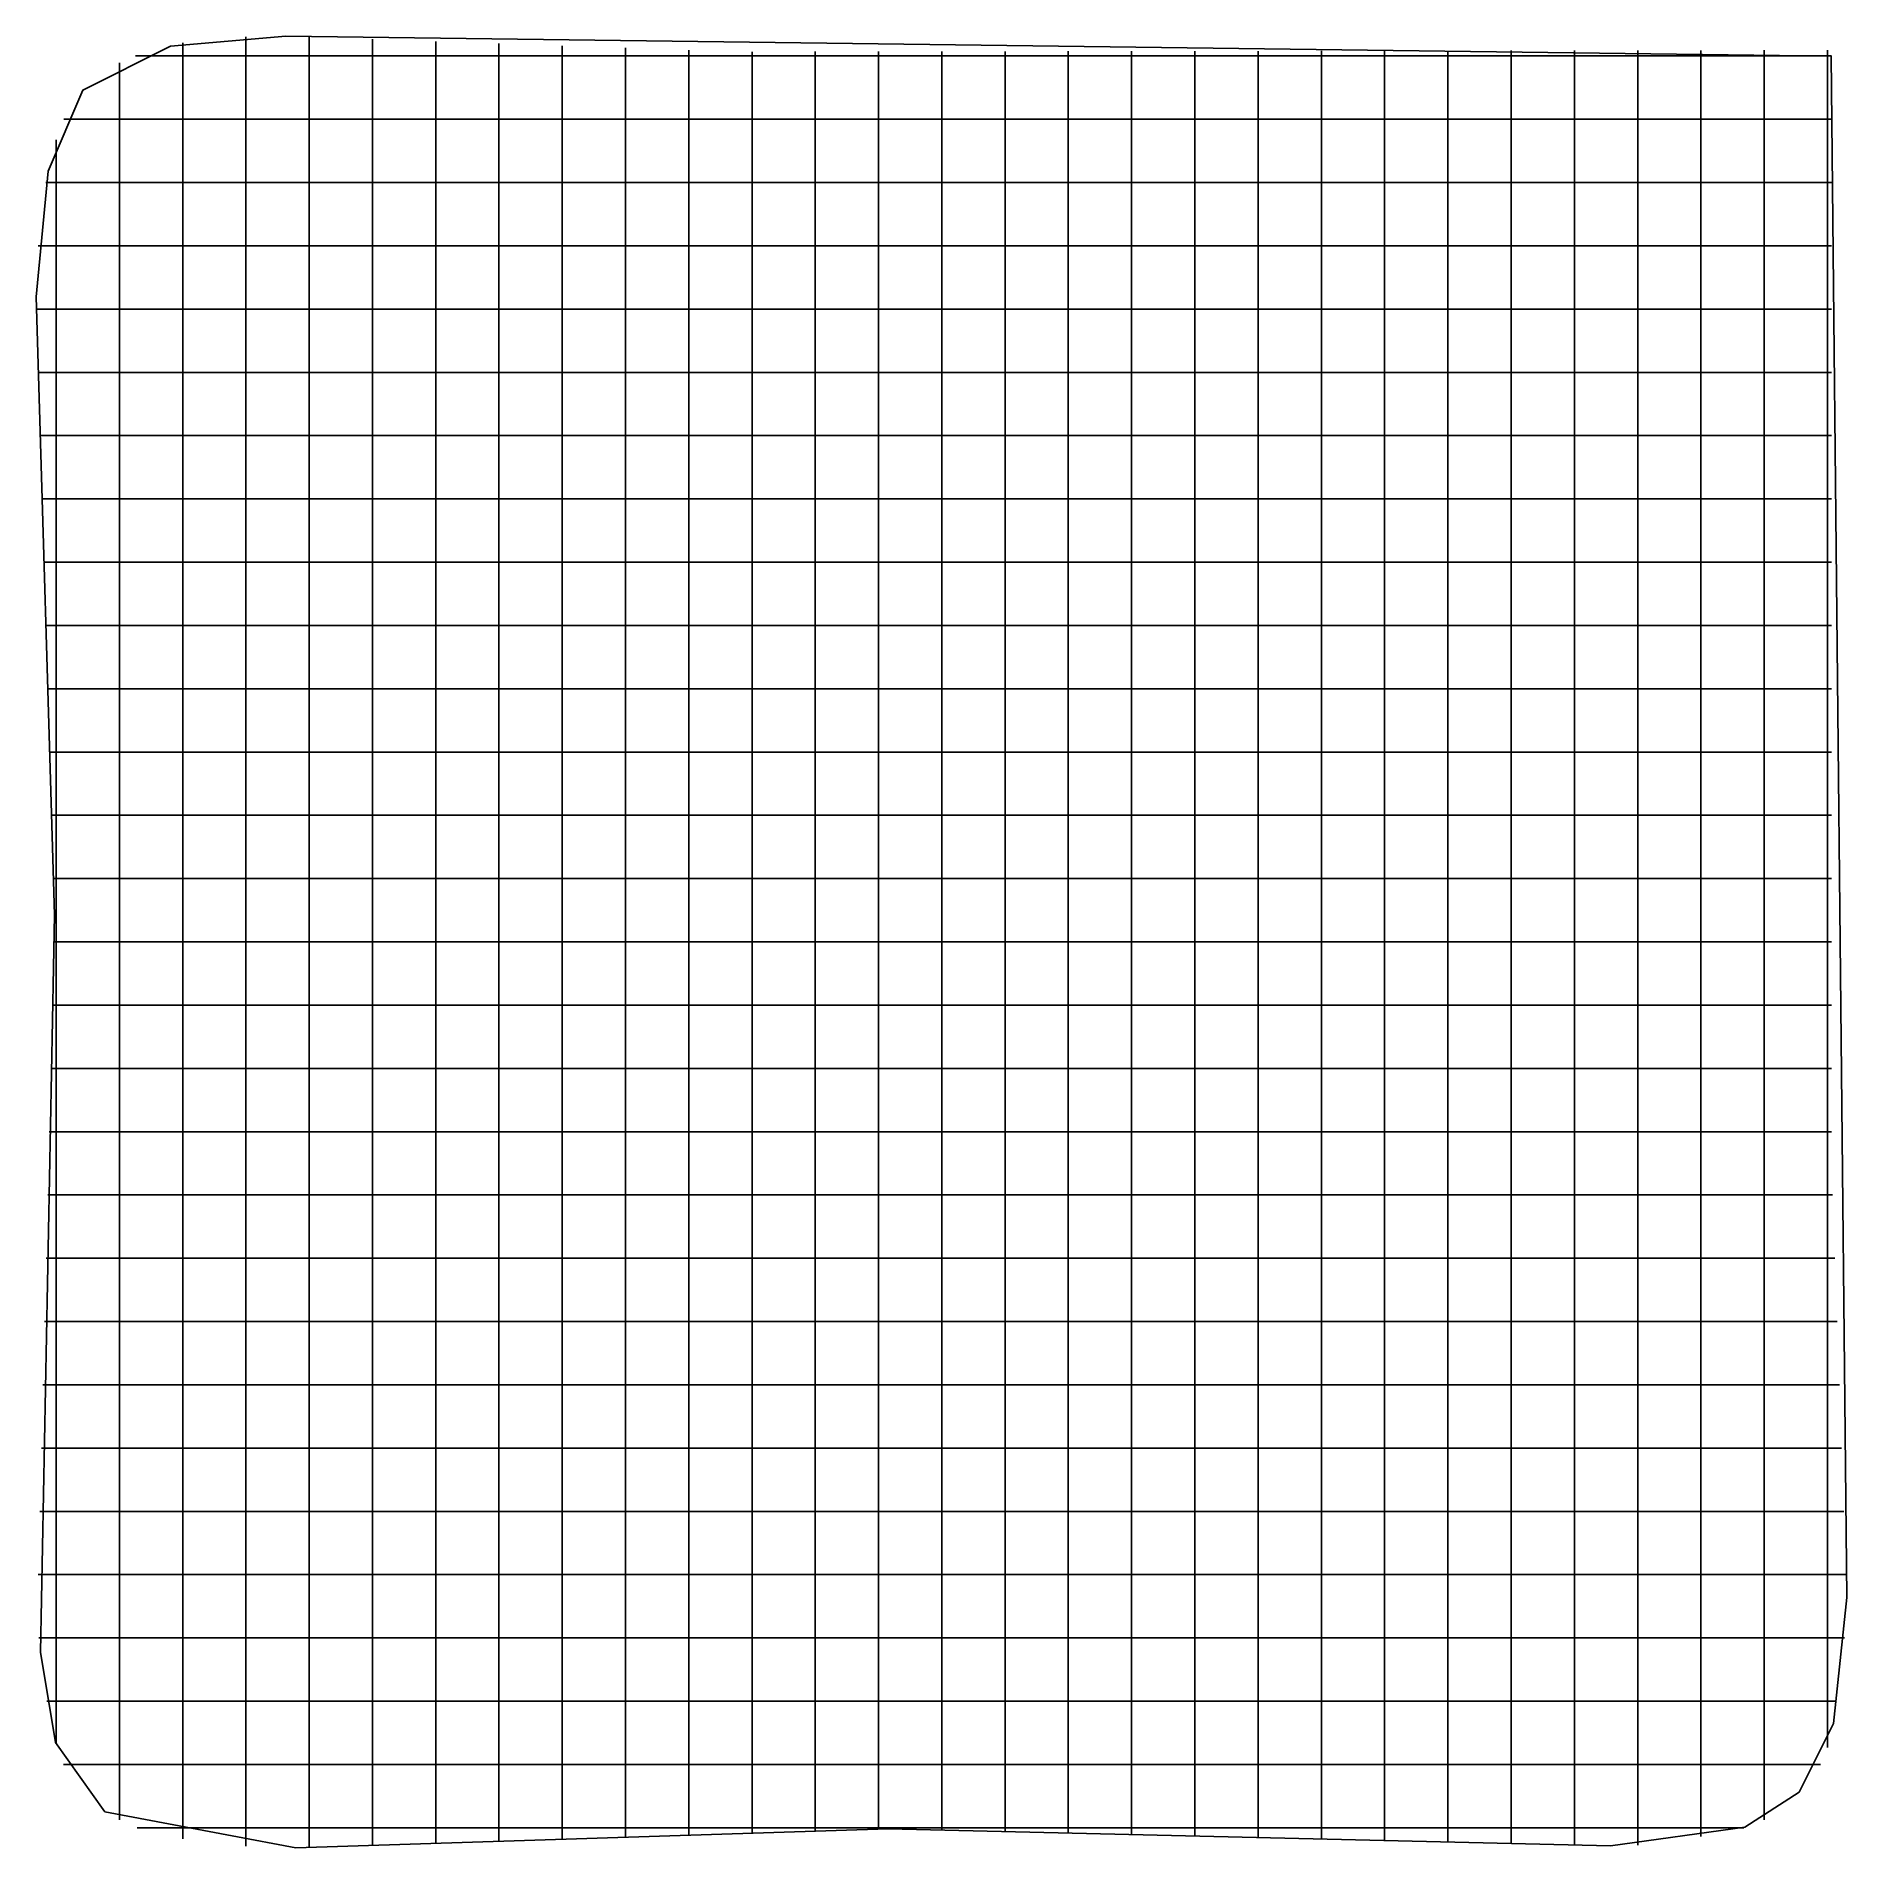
# Model space of a CAD drawing. Header units: metres. Extents: x 0.4 to 14.7, y 0.4 to 14.7.
import ezdxf

# ---------------------------------------------------------------- set-up
doc = ezdxf.new("R2010")
doc.units = ezdxf.units.M

msp = doc.modelspace()

# ---------------------------------------------------------------- linework, layer by layer
for p, q in [((2.093, 14.743), (2.093, 14.744)), ((1.593, 14.461), (1.593, 14.695)), ((2.093, 14.509), (2.093, 14.743)), ((2.593, 14.508), (2.593, 14.742)), ((3.093, 14.49), (3.093, 14.724)), ((3.593, 14.473), (3.593, 14.707)), ((4.093, 14.689), (4.093, 14.69)), ((4.093, 14.455), (4.093, 14.689)), ((4.593, 14.438), (4.593, 14.672)), ((5.093, 14.421), (5.093, 14.655)), ((5.593, 14.403), (5.593, 14.637)), ((6.093, 14.391), (6.093, 14.625)), ((6.593, 14.392), (6.593, 14.626)), ((7.093, 14.393), (7.093, 14.627)), ((7.593, 14.394), (7.593, 14.628)), ((8.093, 14.394), (8.093, 14.628)), ((8.593, 14.395), (8.593, 14.629)), ((9.093, 14.396), (9.093, 14.63)), ((9.593, 14.396), (9.593, 14.63)), ((10.093, 14.397), (10.093, 14.631)), ((10.593, 14.398), (10.593, 14.632)), ((11.093, 14.399), (11.093, 14.633)), ((11.593, 14.399), (11.593, 14.633)), ((12.093, 14.4), (12.093, 14.634)), ((12.593, 14.401), (12.593, 14.635)), ((13.093, 14.635), (13.093, 14.636)), ((13.093, 14.402), (13.093, 14.635)), ((13.593, 14.402), (13.593, 14.636)), ((14.093, 14.403), (14.093, 14.637)), ((14.593, 14.404), (14.593, 14.638)), ((1.093, 14.536), (1.093, 14.537)), ((1.093, 14.302), (1.093, 14.536)), ((1.221, 14.592), (1.455, 14.592)), ((1.221, 14.592), (1.455, 14.592)), ((1.455, 14.592), (1.566, 14.592)), ((1.566, 14.592), (1.632, 14.592)), ((1.593, 14.178), (1.593, 14.461)), ((1.632, 14.592), (2.803, 14.592)), ((2.093, 14.202), (2.093, 14.509)), ((2.593, 14.2), (2.593, 14.508)), ((2.803, 14.592), (3.132, 14.592)), ((3.093, 14.189), (3.093, 14.49)), ((3.132, 14.592), (3.366, 14.592)), ((3.366, 14.592), (3.432, 14.592)), ((3.432, 14.592), (4.603, 14.592)), ((3.593, 14.179), (3.593, 14.473)), ((4.603, 14.592), (4.932, 14.592)), ((4.932, 14.592), (5.166, 14.592)), ((5.166, 14.592), (5.232, 14.592)), ((5.232, 14.592), (5.894, 14.592)), ((5.894, 14.592), (6.128, 14.592)), ((6.128, 14.592), (6.457, 14.592)), ((6.457, 14.592), (7.628, 14.592)), ((7.628, 14.592), (7.694, 14.592)), ((7.694, 14.592), (7.928, 14.592)), ((7.928, 14.592), (8.257, 14.592)), ((8.257, 14.592), (9.428, 14.592)), ((9.428, 14.592), (9.494, 14.592)), ((9.494, 14.592), (9.728, 14.592)), ((9.728, 14.592), (10.057, 14.592)), ((10.057, 14.592), (11.228, 14.592)), ((11.228, 14.592), (11.294, 14.592)), ((11.294, 14.592), (11.528, 14.592)), ((11.528, 14.592), (11.857, 14.592)), ((11.857, 14.592), (13.028, 14.592)), ((13.028, 14.592), (13.094, 14.592)), ((13.094, 14.592), (13.328, 14.592)), ((13.328, 14.592), (13.657, 14.592)), ((13.657, 14.592), (14.56, 14.592)), ((14.56, 14.592), (14.626, 14.592)), ((4.093, 14.169), (4.093, 14.455)), ((4.593, 14.159), (4.593, 14.438)), ((5.093, 14.149), (5.093, 14.421)), ((5.593, 14.138), (5.593, 14.403)), ((6.093, 14.133), (6.093, 14.391)), ((6.593, 14.137), (6.593, 14.392)), ((7.093, 14.141), (7.093, 14.393)), ((7.593, 14.141), (7.593, 14.394)), ((8.093, 14.138), (8.093, 14.394)), ((8.593, 14.136), (8.593, 14.395)), ((9.093, 14.135), (9.093, 14.396)), ((9.593, 14.132), (9.593, 14.396)), ((10.093, 14.13), (10.093, 14.397)), ((10.593, 14.128), (10.593, 14.398)), ((11.093, 14.126), (11.093, 14.399)), ((11.593, 14.124), (11.593, 14.399)), ((12.093, 14.122), (12.093, 14.4)), ((12.593, 14.12), (12.593, 14.401)), ((13.093, 14.121), (13.093, 14.402)), ((13.593, 14.136), (13.593, 14.402)), ((14.093, 14.165), (14.093, 14.403)), ((14.593, 14.291), (14.593, 14.404)), ((1.093, 14.086), (1.093, 14.302)), ((1.593, 13.007), (1.593, 14.178)), ((2.093, 13.031), (2.093, 14.202)), ((2.593, 13.028), (2.593, 14.2)), ((3.093, 13.018), (3.093, 14.189)), ((3.593, 13.008), (3.593, 14.179)), ((14.593, 14.226), (14.593, 14.291)), ((14.593, 13.055), (14.593, 14.226)), ((0.654, 14.092), (0.888, 14.092)), ((0.654, 14.092), (0.888, 14.092)), ((0.888, 14.092), (1.123, 14.092)), ((1.093, 12.915), (1.093, 14.086)), ((1.123, 14.092), (2.294, 14.092)), ((2.294, 14.092), (2.36, 14.092)), ((2.36, 14.092), (2.594, 14.092)), ((2.594, 14.092), (2.923, 14.092)), ((2.923, 14.092), (4.094, 14.092)), ((4.093, 12.998), (4.093, 14.169)), ((4.094, 14.092), (4.16, 14.092)), ((4.16, 14.092), (4.394, 14.092)), ((4.394, 14.092), (4.723, 14.092)), ((4.593, 12.988), (4.593, 14.159)), ((4.723, 14.092), (5.894, 14.092)), ((5.093, 12.978), (5.093, 14.149)), ((5.593, 12.968), (5.593, 14.138)), ((5.894, 14.092), (5.96, 14.092)), ((5.96, 14.092), (6.194, 14.092)), ((6.093, 12.962), (6.093, 14.133)), ((6.194, 14.092), (6.523, 14.092)), ((6.523, 14.092), (7.694, 14.092)), ((6.593, 12.966), (6.593, 14.137)), ((7.093, 12.97), (7.093, 14.141)), ((7.593, 12.969), (7.593, 14.141)), ((7.694, 14.092), (7.76, 14.092)), ((7.76, 14.092), (7.994, 14.092)), ((7.994, 14.092), (8.323, 14.092)), ((8.093, 12.967), (8.093, 14.138)), ((8.323, 14.092), (9.494, 14.092)), ((8.593, 12.965), (8.593, 14.136)), ((9.093, 12.964), (9.093, 14.135)), ((9.494, 14.092), (9.56, 14.092)), ((9.56, 14.092), (9.794, 14.092)), ((9.593, 12.961), (9.593, 14.132)), ((9.794, 14.092), (10.123, 14.092)), ((10.093, 12.959), (10.093, 14.13)), ((10.123, 14.092), (11.294, 14.092)), ((10.593, 12.957), (10.593, 14.128)), ((11.093, 12.955), (11.093, 14.126)), ((11.294, 14.092), (11.36, 14.092)), ((11.36, 14.092), (11.594, 14.092)), ((11.593, 12.953), (11.593, 14.124)), ((11.594, 14.092), (11.923, 14.092)), ((11.923, 14.092), (13.094, 14.092)), ((12.093, 12.951), (12.093, 14.122)), ((12.593, 12.949), (12.593, 14.12)), ((13.093, 12.949), (13.093, 14.121)), ((13.094, 14.092), (13.16, 14.092)), ((13.16, 14.092), (13.394, 14.092)), ((13.394, 14.092), (13.723, 14.092)), ((13.593, 12.965), (13.593, 14.136)), ((13.723, 14.092), (14.56, 14.092)), ((14.093, 12.994), (14.093, 14.165)), ((14.56, 14.092), (14.626, 14.092)), ((0.593, 13.913), (0.593, 13.929)), ((0.593, 13.678), (0.593, 13.913)), ((0.593, 13.349), (0.593, 13.678)), ((0.511, 13.592), (0.745, 13.592)), ((0.511, 13.592), (0.745, 13.592)), ((0.745, 13.592), (1.012, 13.592)), ((1.012, 13.592), (2.183, 13.592)), ((2.183, 13.592), (2.248, 13.592)), ((2.248, 13.592), (2.483, 13.592)), ((2.483, 13.592), (2.812, 13.592)), ((2.812, 13.592), (3.983, 13.592)), ((3.983, 13.592), (4.048, 13.592)), ((4.048, 13.592), (4.283, 13.592)), ((4.283, 13.592), (4.612, 13.592)), ((4.612, 13.592), (5.783, 13.592)), ((5.783, 13.592), (5.848, 13.592)), ((5.848, 13.592), (6.083, 13.592)), ((6.083, 13.592), (6.412, 13.592)), ((6.412, 13.592), (7.583, 13.592)), ((7.583, 13.592), (7.648, 13.592)), ((7.648, 13.592), (7.883, 13.592)), ((7.883, 13.592), (8.212, 13.592)), ((8.212, 13.592), (9.383, 13.592)), ((9.383, 13.592), (9.448, 13.592)), ((9.448, 13.592), (9.683, 13.592)), ((9.683, 13.592), (10.012, 13.592)), ((10.012, 13.592), (11.183, 13.592)), ((11.183, 13.592), (11.248, 13.592)), ((11.248, 13.592), (11.483, 13.592)), ((11.483, 13.592), (11.812, 13.592)), ((11.812, 13.592), (12.983, 13.592)), ((12.983, 13.592), (13.048, 13.592)), ((13.048, 13.592), (13.283, 13.592)), ((13.283, 13.592), (13.612, 13.592)), ((13.612, 13.592), (14.56, 13.592)), ((14.56, 13.592), (14.626, 13.592)), ((0.593, 12.178), (0.593, 13.349)), ((0.451, 13.092), (0.685, 13.092)), ((0.451, 13.092), (0.685, 13.092)), ((0.685, 13.092), (0.965, 13.092)), ((0.965, 13.092), (2.136, 13.092)), ((2.093, 12.966), (2.093, 13.031)), ((2.136, 13.092), (2.202, 13.092)), ((2.202, 13.092), (2.436, 13.092)), ((2.436, 13.092), (2.765, 13.092)), ((2.593, 12.962), (2.593, 13.028)), ((2.765, 13.092), (3.936, 13.092)), ((3.936, 13.092), (4.002, 13.092)), ((4.002, 13.092), (4.236, 13.092)), ((4.236, 13.092), (4.565, 13.092)), ((4.565, 13.092), (5.736, 13.092)), ((5.736, 13.092), (5.802, 13.092)), ((5.802, 13.092), (6.036, 13.092)), ((6.036, 13.092), (6.365, 13.092)), ((6.365, 13.092), (7.536, 13.092)), ((7.536, 13.092), (7.602, 13.092)), ((7.602, 13.092), (7.836, 13.092)), ((7.836, 13.092), (8.165, 13.092)), ((8.165, 13.092), (9.336, 13.092)), ((9.336, 13.092), (9.402, 13.092)), ((9.402, 13.092), (9.636, 13.092)), ((9.636, 13.092), (9.965, 13.092)), ((9.965, 13.092), (11.136, 13.092)), ((11.136, 13.092), (11.202, 13.092)), ((11.202, 13.092), (11.436, 13.092)), ((11.436, 13.092), (11.765, 13.092)), ((11.765, 13.092), (12.936, 13.092)), ((12.936, 13.092), (13.002, 13.092)), ((13.002, 13.092), (13.236, 13.092)), ((13.236, 13.092), (13.565, 13.092)), ((13.565, 13.092), (14.56, 13.092)), ((14.56, 13.092), (14.626, 13.092)), ((14.593, 12.726), (14.593, 13.055)), ((1.093, 12.85), (1.093, 12.915)), ((1.593, 12.941), (1.593, 13.007)), ((1.593, 12.707), (1.593, 12.941)), ((2.093, 12.732), (2.093, 12.966)), ((2.593, 12.729), (2.593, 12.962)), ((3.093, 12.952), (3.093, 13.018)), ((3.093, 12.718), (3.093, 12.952)), ((3.593, 12.943), (3.593, 13.008)), ((3.593, 12.708), (3.593, 12.943)), ((4.093, 12.932), (4.093, 12.998)), ((4.093, 12.698), (4.093, 12.932)), ((4.593, 12.922), (4.593, 12.988)), ((4.593, 12.688), (4.593, 12.922)), ((5.093, 12.912), (5.093, 12.978)), ((5.093, 12.678), (5.093, 12.912)), ((5.593, 12.902), (5.593, 12.968)), ((5.593, 12.668), (5.593, 12.902)), ((6.093, 12.896), (6.093, 12.962)), ((6.093, 12.662), (6.093, 12.896)), ((6.593, 12.9), (6.593, 12.966)), ((6.593, 12.666), (6.593, 12.9)), ((7.093, 12.904), (7.093, 12.97)), ((7.093, 12.67), (7.093, 12.904)), ((7.593, 12.903), (7.593, 12.969)), ((7.593, 12.67), (7.593, 12.903)), ((8.093, 12.901), (8.093, 12.967)), ((8.093, 12.667), (8.093, 12.901)), ((8.593, 12.9), (8.593, 12.965)), ((8.593, 12.665), (8.593, 12.9)), ((9.093, 12.898), (9.093, 12.964)), ((9.093, 12.664), (9.093, 12.898)), ((9.593, 12.895), (9.593, 12.961)), ((9.593, 12.661), (9.593, 12.895)), ((10.093, 12.893), (10.093, 12.959)), ((10.093, 12.659), (10.093, 12.893)), ((10.593, 12.891), (10.593, 12.957)), ((10.593, 12.657), (10.593, 12.891)), ((11.093, 12.889), (11.093, 12.955)), ((11.093, 12.655), (11.093, 12.889)), ((11.593, 12.887), (11.593, 12.953)), ((11.593, 12.653), (11.593, 12.887)), ((12.093, 12.885), (12.093, 12.951)), ((12.093, 12.651), (12.093, 12.885)), ((12.593, 12.883), (12.593, 12.949)), ((12.593, 12.649), (12.593, 12.883)), ((13.093, 12.883), (13.093, 12.949)), ((13.093, 12.65), (13.093, 12.883)), ((13.593, 12.899), (13.593, 12.965)), ((13.593, 12.665), (13.593, 12.899)), ((14.093, 12.928), (14.093, 12.994)), ((14.093, 12.694), (14.093, 12.928)), ((1.093, 12.615), (1.093, 12.85)), ((1.093, 12.286), (1.093, 12.615)), ((1.593, 12.378), (1.593, 12.707)), ((2.093, 12.402), (2.093, 12.732)), ((2.593, 12.4), (2.593, 12.729)), ((3.093, 12.389), (3.093, 12.718)), ((3.593, 12.379), (3.593, 12.708)), ((4.093, 12.369), (4.093, 12.698)), ((4.593, 12.359), (4.593, 12.688)), ((5.093, 12.349), (5.093, 12.678)), ((5.593, 12.338), (5.593, 12.668)), ((6.093, 12.333), (6.093, 12.662)), ((6.593, 12.337), (6.593, 12.666)), ((7.093, 12.341), (7.093, 12.67)), ((7.593, 12.341), (7.593, 12.67)), ((8.093, 12.338), (8.093, 12.667)), ((8.593, 12.336), (8.593, 12.665)), ((9.093, 12.335), (9.093, 12.664)), ((9.593, 12.332), (9.593, 12.661)), ((10.093, 12.33), (10.093, 12.659)), ((10.593, 12.328), (10.593, 12.657)), ((11.093, 12.326), (11.093, 12.655)), ((11.593, 12.324), (11.593, 12.653)), ((12.093, 12.322), (12.093, 12.651)), ((12.593, 12.32), (12.593, 12.649)), ((13.093, 12.321), (13.093, 12.65)), ((13.593, 12.336), (13.593, 12.665)), ((14.093, 12.365), (14.093, 12.694)), ((14.593, 12.491), (14.593, 12.726)), ((0.438, 12.592), (0.672, 12.592)), ((0.438, 12.592), (0.672, 12.592)), ((0.672, 12.592), (0.955, 12.592)), ((0.955, 12.592), (2.126, 12.592)), ((2.126, 12.592), (2.191, 12.592)), ((2.191, 12.592), (2.426, 12.592)), ((2.426, 12.592), (2.755, 12.592)), ((2.755, 12.592), (3.926, 12.592)), ((3.926, 12.592), (3.991, 12.592)), ((3.991, 12.592), (4.226, 12.592)), ((4.226, 12.592), (4.555, 12.592)), ((4.555, 12.592), (5.726, 12.592)), ((5.726, 12.592), (5.791, 12.592)), ((5.791, 12.592), (6.026, 12.592)), ((6.026, 12.592), (6.355, 12.592)), ((6.355, 12.592), (7.526, 12.592)), ((7.526, 12.592), (7.591, 12.592)), ((7.591, 12.592), (7.826, 12.592)), ((7.826, 12.592), (8.155, 12.592)), ((8.155, 12.592), (9.326, 12.592)), ((9.326, 12.592), (9.391, 12.592)), ((9.391, 12.592), (9.626, 12.592)), ((9.626, 12.592), (9.955, 12.592)), ((9.955, 12.592), (11.126, 12.592)), ((11.126, 12.592), (11.191, 12.592)), ((11.191, 12.592), (11.426, 12.592)), ((11.426, 12.592), (11.755, 12.592)), ((11.755, 12.592), (12.926, 12.592)), ((12.926, 12.592), (12.991, 12.592)), ((12.991, 12.592), (13.226, 12.592)), ((13.226, 12.592), (13.555, 12.592)), ((13.555, 12.592), (14.56, 12.592)), ((14.56, 12.592), (14.626, 12.592)), ((14.593, 12.426), (14.593, 12.491)), ((1.593, 11.207), (1.593, 12.378)), ((2.093, 11.231), (2.093, 12.402)), ((2.593, 11.228), (2.593, 12.4)), ((3.093, 11.218), (3.093, 12.389)), ((3.593, 11.208), (3.593, 12.379)), ((4.093, 11.198), (4.093, 12.369)), ((4.593, 11.188), (4.593, 12.359)), ((5.093, 11.178), (5.093, 12.349)), ((5.593, 11.168), (5.593, 12.338)), ((6.093, 11.162), (6.093, 12.333)), ((6.593, 11.166), (6.593, 12.337)), ((7.093, 11.17), (7.093, 12.341)), ((7.593, 11.169), (7.593, 12.341)), ((8.093, 11.167), (8.093, 12.338)), ((8.593, 11.165), (8.593, 12.336)), ((9.093, 11.164), (9.093, 12.335)), ((9.593, 11.161), (9.593, 12.332)), ((10.093, 11.159), (10.093, 12.33)), ((10.593, 11.157), (10.593, 12.328)), ((11.093, 11.155), (11.093, 12.326)), ((11.593, 11.153), (11.593, 12.324)), ((12.093, 11.151), (12.093, 12.322)), ((12.593, 11.149), (12.593, 12.32)), ((13.093, 11.149), (13.093, 12.321)), ((13.593, 11.165), (13.593, 12.336)), ((14.093, 11.194), (14.093, 12.365)), ((14.593, 11.255), (14.593, 12.426)), ((0.593, 12.113), (0.593, 12.178)), ((1.093, 11.115), (1.093, 12.286)), ((0.453, 12.092), (0.687, 12.092)), ((0.453, 12.092), (0.687, 12.092)), ((0.593, 11.878), (0.593, 12.113)), ((0.687, 12.092), (0.966, 12.092)), ((0.966, 12.092), (2.137, 12.092)), ((2.137, 12.092), (2.203, 12.092)), ((2.203, 12.092), (2.437, 12.092)), ((2.437, 12.092), (2.766, 12.092)), ((2.766, 12.092), (3.937, 12.092)), ((3.937, 12.092), (4.003, 12.092)), ((4.003, 12.092), (4.237, 12.092)), ((4.237, 12.092), (4.566, 12.092)), ((4.566, 12.092), (5.737, 12.092)), ((5.737, 12.092), (5.803, 12.092)), ((5.803, 12.092), (6.037, 12.092)), ((6.037, 12.092), (6.366, 12.092)), ((6.366, 12.092), (7.537, 12.092)), ((7.537, 12.092), (7.603, 12.092)), ((7.603, 12.092), (7.837, 12.092)), ((7.837, 12.092), (8.166, 12.092)), ((8.166, 12.092), (9.337, 12.092)), ((9.337, 12.092), (9.403, 12.092)), ((9.403, 12.092), (9.637, 12.092)), ((9.637, 12.092), (9.966, 12.092)), ((9.966, 12.092), (11.137, 12.092)), ((11.137, 12.092), (11.203, 12.092)), ((11.203, 12.092), (11.437, 12.092)), ((11.437, 12.092), (11.766, 12.092)), ((11.766, 12.092), (12.937, 12.092)), ((12.937, 12.092), (13.003, 12.092)), ((13.003, 12.092), (13.237, 12.092)), ((13.237, 12.092), (13.566, 12.092)), ((13.566, 12.092), (14.56, 12.092)), ((14.56, 12.092), (14.626, 12.092)), ((0.593, 11.549), (0.593, 11.878)), ((0.468, 11.592), (0.702, 11.592)), ((0.468, 11.592), (0.702, 11.592)), ((0.593, 10.378), (0.593, 11.549)), ((0.702, 11.592), (0.978, 11.592)), ((0.978, 11.592), (2.149, 11.592)), ((2.149, 11.592), (2.215, 11.592)), ((2.215, 11.592), (2.449, 11.592)), ((2.449, 11.592), (2.778, 11.592)), ((2.778, 11.592), (3.949, 11.592)), ((3.949, 11.592), (4.015, 11.592)), ((4.015, 11.592), (4.249, 11.592)), ((4.249, 11.592), (4.578, 11.592)), ((4.578, 11.592), (5.749, 11.592)), ((5.749, 11.592), (5.815, 11.592)), ((5.815, 11.592), (6.049, 11.592)), ((6.049, 11.592), (6.378, 11.592)), ((6.378, 11.592), (7.549, 11.592)), ((7.549, 11.592), (7.615, 11.592)), ((7.615, 11.592), (7.849, 11.592)), ((7.849, 11.592), (8.178, 11.592)), ((8.178, 11.592), (9.349, 11.592)), ((9.349, 11.592), (9.415, 11.592)), ((9.415, 11.592), (9.649, 11.592)), ((9.649, 11.592), (9.978, 11.592)), ((9.978, 11.592), (11.149, 11.592)), ((11.149, 11.592), (11.215, 11.592)), ((11.215, 11.592), (11.449, 11.592)), ((11.449, 11.592), (11.778, 11.592)), ((11.778, 11.592), (12.949, 11.592)), ((12.949, 11.592), (13.015, 11.592)), ((13.015, 11.592), (13.249, 11.592)), ((13.249, 11.592), (13.578, 11.592)), ((13.578, 11.592), (14.56, 11.592)), ((14.56, 11.592), (14.626, 11.592)), ((1.593, 11.141), (1.593, 11.207)), ((2.093, 11.166), (2.093, 11.231)), ((2.093, 10.932), (2.093, 11.166)), ((2.593, 11.162), (2.593, 11.228)), ((3.093, 11.152), (3.093, 11.218)), ((3.593, 11.143), (3.593, 11.208)), ((4.093, 11.132), (4.093, 11.198)), ((4.593, 11.122), (4.593, 11.188)), ((5.093, 11.112), (5.093, 11.178)), ((5.593, 11.102), (5.593, 11.168)), ((6.593, 11.1), (6.593, 11.166)), ((7.093, 11.104), (7.093, 11.17)), ((7.593, 11.103), (7.593, 11.169)), ((8.093, 11.101), (8.093, 11.167)), ((8.593, 11.1), (8.593, 11.165)), ((14.093, 11.128), (14.093, 11.194)), ((14.593, 10.926), (14.593, 11.255)), ((0.484, 11.092), (0.718, 11.092)), ((0.484, 11.092), (0.718, 11.092)), ((0.718, 11.092), (0.991, 11.092)), ((0.991, 11.092), (2.162, 11.092)), ((1.093, 11.05), (1.093, 11.115)), ((1.093, 10.815), (1.093, 11.05)), ((1.593, 10.907), (1.593, 11.141)), ((2.162, 11.092), (2.227, 11.092)), ((2.227, 11.092), (2.462, 11.092)), ((2.462, 11.092), (2.791, 11.092)), ((2.593, 10.929), (2.593, 11.162)), ((2.791, 11.092), (3.962, 11.092)), ((3.093, 10.918), (3.093, 11.152)), ((3.593, 10.908), (3.593, 11.143)), ((3.962, 11.092), (4.027, 11.092)), ((4.027, 11.092), (4.262, 11.092)), ((4.093, 10.898), (4.093, 11.132)), ((4.262, 11.092), (4.591, 11.092)), ((4.591, 11.092), (5.762, 11.092)), ((4.593, 10.888), (4.593, 11.122)), ((5.093, 10.878), (5.093, 11.112)), ((5.593, 10.868), (5.593, 11.102)), ((5.762, 11.092), (5.827, 11.092)), ((5.827, 11.092), (6.062, 11.092)), ((6.062, 11.092), (6.391, 11.092)), ((6.093, 11.096), (6.093, 11.162)), ((6.093, 10.862), (6.093, 11.096)), ((6.391, 11.092), (7.562, 11.092)), ((6.593, 10.866), (6.593, 11.1)), ((7.093, 10.87), (7.093, 11.104)), ((7.562, 11.092), (7.627, 11.092)), ((7.593, 10.87), (7.593, 11.103)), ((7.627, 11.092), (7.862, 11.092)), ((7.862, 11.092), (8.191, 11.092)), ((8.093, 10.867), (8.093, 11.101)), ((8.191, 11.092), (9.362, 11.092)), ((8.593, 10.865), (8.593, 11.1)), ((9.093, 11.098), (9.093, 11.164)), ((9.093, 10.864), (9.093, 11.098)), ((9.362, 11.092), (9.427, 11.092)), ((9.427, 11.092), (9.662, 11.092)), ((9.593, 11.095), (9.593, 11.161)), ((9.593, 10.861), (9.593, 11.095)), ((9.662, 11.092), (9.991, 11.092)), ((9.991, 11.092), (11.162, 11.092)), ((10.093, 11.093), (10.093, 11.159)), ((10.093, 10.859), (10.093, 11.093)), ((10.593, 11.091), (10.593, 11.157)), ((10.593, 10.857), (10.593, 11.091)), ((11.093, 11.089), (11.093, 11.155)), ((11.093, 10.855), (11.093, 11.089)), ((11.162, 11.092), (11.227, 11.092)), ((11.227, 11.092), (11.462, 11.092)), ((11.462, 11.092), (11.791, 11.092)), ((11.593, 11.087), (11.593, 11.153)), ((11.593, 10.853), (11.593, 11.087)), ((11.791, 11.092), (12.962, 11.092)), ((12.093, 11.085), (12.093, 11.151)), ((12.093, 10.851), (12.093, 11.085)), ((12.593, 11.083), (12.593, 11.149)), ((12.593, 10.849), (12.593, 11.083)), ((12.962, 11.092), (13.027, 11.092)), ((13.027, 11.092), (13.262, 11.092)), ((13.093, 11.083), (13.093, 11.149)), ((13.093, 10.85), (13.093, 11.083)), ((13.262, 11.092), (13.591, 11.092)), ((13.591, 11.092), (14.56, 11.092)), ((13.593, 11.099), (13.593, 11.165)), ((13.593, 10.865), (13.593, 11.099)), ((14.093, 10.894), (14.093, 11.128)), ((14.56, 11.092), (14.626, 11.092)), ((1.593, 10.578), (1.593, 10.907)), ((2.093, 10.602), (2.093, 10.932)), ((2.593, 10.6), (2.593, 10.929)), ((3.093, 10.589), (3.093, 10.918)), ((3.593, 10.579), (3.593, 10.908)), ((4.093, 10.569), (4.093, 10.898)), ((4.593, 10.559), (4.593, 10.888)), ((14.093, 10.565), (14.093, 10.894)), ((14.593, 10.691), (14.593, 10.926)), ((1.093, 10.486), (1.093, 10.815)), ((5.093, 10.549), (5.093, 10.878)), ((5.593, 10.538), (5.593, 10.868)), ((6.093, 10.533), (6.093, 10.862)), ((6.593, 10.537), (6.593, 10.866)), ((7.093, 10.541), (7.093, 10.87)), ((7.593, 10.541), (7.593, 10.87)), ((8.093, 10.538), (8.093, 10.867)), ((8.593, 10.536), (8.593, 10.865)), ((9.093, 10.535), (9.093, 10.864)), ((9.593, 10.532), (9.593, 10.861)), ((10.093, 10.53), (10.093, 10.859)), ((10.593, 10.528), (10.593, 10.857)), ((11.093, 10.526), (11.093, 10.855)), ((11.593, 10.524), (11.593, 10.853)), ((12.093, 10.522), (12.093, 10.851)), ((12.593, 10.52), (12.593, 10.849)), ((13.093, 10.521), (13.093, 10.85)), ((13.593, 10.536), (13.593, 10.865)), ((2.093, 9.431), (2.093, 10.602)), ((2.593, 9.428), (2.593, 10.6)), ((14.593, 10.626), (14.593, 10.691)), ((14.593, 9.455), (14.593, 10.626)), ((0.499, 10.592), (0.733, 10.592)), ((0.499, 10.592), (0.733, 10.592)), ((0.733, 10.592), (1.002, 10.592)), ((1.002, 10.592), (2.173, 10.592)), ((1.093, 9.315), (1.093, 10.486)), ((1.593, 9.407), (1.593, 10.578)), ((2.173, 10.592), (2.239, 10.592)), ((2.239, 10.592), (2.473, 10.592)), ((2.473, 10.592), (2.802, 10.592)), ((2.802, 10.592), (3.973, 10.592)), ((3.093, 9.418), (3.093, 10.589)), ((3.593, 9.408), (3.593, 10.579)), ((3.973, 10.592), (4.039, 10.592)), ((4.039, 10.592), (4.273, 10.592)), ((4.093, 9.398), (4.093, 10.569)), ((4.273, 10.592), (4.602, 10.592)), ((4.593, 9.388), (4.593, 10.559)), ((4.602, 10.592), (5.773, 10.592)), ((5.093, 9.378), (5.093, 10.549)), ((5.593, 9.368), (5.593, 10.538)), ((5.773, 10.592), (5.839, 10.592)), ((5.839, 10.592), (6.073, 10.592)), ((6.073, 10.592), (6.402, 10.592)), ((6.093, 9.362), (6.093, 10.533)), ((6.402, 10.592), (7.573, 10.592)), ((6.593, 9.366), (6.593, 10.537)), ((7.093, 9.37), (7.093, 10.541)), ((7.573, 10.592), (7.639, 10.592)), ((7.593, 9.369), (7.593, 10.541)), ((7.639, 10.592), (7.873, 10.592)), ((7.873, 10.592), (8.202, 10.592)), ((8.093, 9.367), (8.093, 10.538)), ((8.202, 10.592), (9.373, 10.592)), ((8.593, 9.365), (8.593, 10.536)), ((9.093, 9.364), (9.093, 10.535)), ((9.373, 10.592), (9.439, 10.592)), ((9.439, 10.592), (9.673, 10.592)), ((9.593, 9.361), (9.593, 10.532)), ((9.673, 10.592), (10.002, 10.592)), ((10.002, 10.592), (11.173, 10.592)), ((10.093, 9.359), (10.093, 10.53)), ((10.593, 9.357), (10.593, 10.528)), ((11.093, 9.355), (11.093, 10.526)), ((11.173, 10.592), (11.239, 10.592)), ((11.239, 10.592), (11.473, 10.592)), ((11.473, 10.592), (11.802, 10.592)), ((11.593, 9.353), (11.593, 10.524)), ((11.802, 10.592), (12.973, 10.592)), ((12.093, 9.351), (12.093, 10.522)), ((12.593, 9.349), (12.593, 10.52)), ((12.973, 10.592), (13.039, 10.592)), ((13.039, 10.592), (13.273, 10.592)), ((13.093, 9.349), (13.093, 10.521)), ((13.273, 10.592), (13.602, 10.592)), ((13.593, 9.365), (13.593, 10.536)), ((13.602, 10.592), (14.56, 10.592)), ((14.093, 9.394), (14.093, 10.565)), ((14.56, 10.592), (14.626, 10.592)), ((0.593, 10.313), (0.593, 10.378)), ((0.593, 10.078), (0.593, 10.313)), ((0.514, 10.092), (0.748, 10.092)), ((0.514, 10.092), (0.748, 10.092)), ((0.593, 9.749), (0.593, 10.078)), ((0.748, 10.092), (1.014, 10.092)), ((1.014, 10.092), (2.185, 10.092)), ((2.185, 10.092), (2.251, 10.092)), ((2.251, 10.092), (2.485, 10.092)), ((2.485, 10.092), (2.814, 10.092)), ((2.814, 10.092), (3.985, 10.092)), ((3.985, 10.092), (4.051, 10.092)), ((4.051, 10.092), (4.285, 10.092)), ((4.285, 10.092), (4.614, 10.092)), ((4.614, 10.092), (5.785, 10.092)), ((5.785, 10.092), (5.851, 10.092)), ((5.851, 10.092), (6.085, 10.092)), ((6.085, 10.092), (6.414, 10.092)), ((6.414, 10.092), (7.585, 10.092)), ((7.585, 10.092), (7.651, 10.092)), ((7.651, 10.092), (7.885, 10.092)), ((7.885, 10.092), (8.214, 10.092)), ((8.214, 10.092), (9.385, 10.092)), ((9.385, 10.092), (9.451, 10.092)), ((9.451, 10.092), (9.685, 10.092)), ((9.685, 10.092), (10.014, 10.092)), ((10.014, 10.092), (11.185, 10.092)), ((11.185, 10.092), (11.251, 10.092)), ((11.251, 10.092), (11.485, 10.092)), ((11.485, 10.092), (11.814, 10.092)), ((11.814, 10.092), (12.985, 10.092)), ((12.985, 10.092), (13.051, 10.092)), ((13.051, 10.092), (13.285, 10.092)), ((13.285, 10.092), (13.614, 10.092)), ((13.614, 10.092), (14.56, 10.092)), ((14.56, 10.092), (14.626, 10.092)), ((0.593, 8.578), (0.593, 9.749)), ((0.529, 9.592), (0.763, 9.592)), ((0.529, 9.592), (0.763, 9.592)), ((0.763, 9.592), (1.026, 9.592)), ((1.026, 9.592), (2.198, 9.592)), ((2.198, 9.592), (2.263, 9.592)), ((2.263, 9.592), (2.497, 9.592)), ((2.497, 9.592), (2.826, 9.592)), ((2.826, 9.592), (3.998, 9.592)), ((3.998, 9.592), (4.063, 9.592)), ((4.063, 9.592), (4.297, 9.592)), ((4.297, 9.592), (4.626, 9.592)), ((4.626, 9.592), (5.798, 9.592)), ((5.798, 9.592), (5.863, 9.592)), ((5.863, 9.592), (6.097, 9.592)), ((6.097, 9.592), (6.426, 9.592)), ((6.426, 9.592), (7.598, 9.592)), ((7.598, 9.592), (7.663, 9.592)), ((7.663, 9.592), (7.897, 9.592)), ((7.897, 9.592), (8.226, 9.592)), ((8.226, 9.592), (9.398, 9.592)), ((9.398, 9.592), (9.463, 9.592)), ((9.463, 9.592), (9.697, 9.592)), ((9.697, 9.592), (10.026, 9.592)), ((10.026, 9.592), (11.198, 9.592)), ((11.198, 9.592), (11.263, 9.592)), ((11.263, 9.592), (11.497, 9.592)), ((11.497, 9.592), (11.826, 9.592)), ((11.826, 9.592), (12.998, 9.592)), ((12.998, 9.592), (13.063, 9.592)), ((13.063, 9.592), (13.297, 9.592)), ((13.297, 9.592), (13.626, 9.592)), ((13.626, 9.592), (14.56, 9.592)), ((14.56, 9.592), (14.626, 9.592)), ((14.593, 9.126), (14.593, 9.455)), ((1.093, 9.25), (1.093, 9.315)), ((1.593, 9.341), (1.593, 9.407)), ((1.593, 9.107), (1.593, 9.341)), ((2.093, 9.366), (2.093, 9.431)), ((2.093, 9.132), (2.093, 9.366)), ((2.593, 9.362), (2.593, 9.428)), ((2.593, 9.129), (2.593, 9.362)), ((3.093, 9.352), (3.093, 9.418)), ((3.093, 9.118), (3.093, 9.352)), ((3.593, 9.343), (3.593, 9.408)), ((3.593, 9.108), (3.593, 9.343)), ((4.093, 9.332), (4.093, 9.398)), ((4.093, 9.098), (4.093, 9.332)), ((4.593, 9.322), (4.593, 9.388)), ((4.593, 9.088), (4.593, 9.322)), ((5.093, 9.312), (5.093, 9.378)), ((5.093, 9.078), (5.093, 9.312)), ((5.593, 9.302), (5.593, 9.368)), ((6.093, 9.296), (6.093, 9.362)), ((6.593, 9.3), (6.593, 9.366)), ((7.093, 9.304), (7.093, 9.37)), ((7.593, 9.303), (7.593, 9.369)), ((8.093, 9.301), (8.093, 9.367)), ((8.593, 9.3), (8.593, 9.365)), ((9.093, 9.298), (9.093, 9.364)), ((9.593, 9.295), (9.593, 9.361)), ((10.093, 9.293), (10.093, 9.359)), ((10.593, 9.291), (10.593, 9.357)), ((11.093, 9.289), (11.093, 9.355)), ((11.593, 9.287), (11.593, 9.353)), ((12.093, 9.285), (12.093, 9.351)), ((12.593, 9.283), (12.593, 9.349)), ((13.093, 9.283), (13.093, 9.349)), ((13.593, 9.299), (13.593, 9.365)), ((14.093, 9.328), (14.093, 9.394)), ((14.093, 9.094), (14.093, 9.328)), ((1.093, 9.015), (1.093, 9.25)), ((5.593, 9.068), (5.593, 9.302)), ((6.093, 9.062), (6.093, 9.296)), ((6.593, 9.066), (6.593, 9.3)), ((7.093, 9.07), (7.093, 9.304)), ((7.593, 9.07), (7.593, 9.303)), ((8.093, 9.067), (8.093, 9.301)), ((8.593, 9.065), (8.593, 9.3)), ((9.093, 9.064), (9.093, 9.298)), ((9.593, 9.061), (9.593, 9.295)), ((10.093, 9.059), (10.093, 9.293)), ((10.593, 9.057), (10.593, 9.291)), ((11.093, 9.055), (11.093, 9.289)), ((11.593, 9.053), (11.593, 9.287)), ((12.093, 9.051), (12.093, 9.285)), ((12.593, 9.049), (12.593, 9.283)), ((13.093, 9.05), (13.093, 9.283)), ((13.593, 9.065), (13.593, 9.299)), ((0.545, 9.092), (0.779, 9.092)), ((0.545, 9.092), (0.779, 9.092)), ((0.779, 9.092), (1.038, 9.092)), ((1.038, 9.092), (2.209, 9.092)), ((1.593, 8.778), (1.593, 9.107)), ((2.093, 8.802), (2.093, 9.132)), ((2.209, 9.092), (2.275, 9.092)), ((2.275, 9.092), (2.509, 9.092)), ((2.509, 9.092), (2.838, 9.092)), ((2.593, 8.8), (2.593, 9.129)), ((2.838, 9.092), (4.009, 9.092)), ((3.093, 8.789), (3.093, 9.118)), ((3.593, 8.779), (3.593, 9.108)), ((4.009, 9.092), (4.075, 9.092)), ((4.075, 9.092), (4.309, 9.092)), ((4.093, 8.769), (4.093, 9.098)), ((4.309, 9.092), (4.638, 9.092)), ((4.593, 8.759), (4.593, 9.088)), ((4.638, 9.092), (5.809, 9.092)), ((5.093, 8.749), (5.093, 9.078)), ((5.593, 8.738), (5.593, 9.068)), ((5.809, 9.092), (5.875, 9.092)), ((5.875, 9.092), (6.109, 9.092)), ((6.093, 8.733), (6.093, 9.062)), ((6.109, 9.092), (6.438, 9.092)), ((6.438, 9.092), (7.609, 9.092)), ((6.593, 8.737), (6.593, 9.066)), ((7.093, 8.741), (7.093, 9.07)), ((7.593, 8.741), (7.593, 9.07)), ((7.609, 9.092), (7.675, 9.092)), ((7.675, 9.092), (7.909, 9.092)), ((7.909, 9.092), (8.238, 9.092)), ((8.093, 8.738), (8.093, 9.067)), ((8.238, 9.092), (9.409, 9.092)), ((8.593, 8.736), (8.593, 9.065)), ((9.093, 8.735), (9.093, 9.064)), ((9.409, 9.092), (9.475, 9.092)), ((9.475, 9.092), (9.709, 9.092)), ((9.593, 8.732), (9.593, 9.061)), ((9.709, 9.092), (10.038, 9.092)), ((10.038, 9.092), (11.209, 9.092)), ((10.093, 8.73), (10.093, 9.059)), ((10.593, 8.728), (10.593, 9.057)), ((11.093, 8.726), (11.093, 9.055)), ((11.209, 9.092), (11.275, 9.092)), ((11.275, 9.092), (11.509, 9.092)), ((11.509, 9.092), (11.838, 9.092)), ((11.593, 8.724), (11.593, 9.053)), ((11.838, 9.092), (13.009, 9.092)), ((12.093, 8.722), (12.093, 9.051)), ((12.593, 8.72), (12.593, 9.049)), ((13.009, 9.092), (13.075, 9.092)), ((13.075, 9.092), (13.309, 9.092)), ((13.093, 8.721), (13.093, 9.05)), ((13.309, 9.092), (13.638, 9.092)), ((13.593, 8.736), (13.593, 9.065)), ((13.638, 9.092), (14.56, 9.092)), ((14.093, 8.765), (14.093, 9.094)), ((14.56, 9.092), (14.626, 9.092)), ((14.593, 8.891), (14.593, 9.126)), ((1.093, 8.686), (1.093, 9.015)), ((14.593, 8.826), (14.593, 8.891)), ((1.593, 7.607), (1.593, 8.778)), ((2.093, 7.631), (2.093, 8.802)), ((2.593, 7.628), (2.593, 8.8)), ((3.093, 7.618), (3.093, 8.789)), ((3.593, 7.608), (3.593, 8.779)), ((4.093, 7.598), (4.093, 8.769)), ((4.593, 7.588), (4.593, 8.759)), ((5.093, 7.578), (5.093, 8.749)), ((5.593, 7.568), (5.593, 8.738)), ((6.093, 7.562), (6.093, 8.733)), ((6.593, 7.566), (6.593, 8.737)), ((7.093, 7.57), (7.093, 8.741)), ((7.593, 7.569), (7.593, 8.741)), ((8.093, 7.567), (8.093, 8.738)), ((8.593, 7.565), (8.593, 8.736)), ((9.093, 7.564), (9.093, 8.735)), ((9.593, 7.561), (9.593, 8.732)), ((13.593, 7.565), (13.593, 8.736)), ((14.093, 7.594), (14.093, 8.765)), ((14.593, 7.655), (14.593, 8.826)), ((0.56, 8.592), (0.794, 8.592)), ((0.56, 8.592), (0.794, 8.592)), ((0.794, 8.592), (1.05, 8.592)), ((1.05, 8.592), (2.221, 8.592)), ((1.093, 7.515), (1.093, 8.686)), ((2.221, 8.592), (2.287, 8.592)), ((2.287, 8.592), (2.521, 8.592)), ((2.521, 8.592), (2.85, 8.592)), ((2.85, 8.592), (4.021, 8.592)), ((4.021, 8.592), (4.087, 8.592)), ((4.087, 8.592), (4.321, 8.592)), ((4.321, 8.592), (4.65, 8.592)), ((4.65, 8.592), (5.821, 8.592)), ((5.821, 8.592), (5.887, 8.592)), ((5.887, 8.592), (6.121, 8.592)), ((6.121, 8.592), (6.45, 8.592)), ((6.45, 8.592), (7.621, 8.592)), ((7.621, 8.592), (7.687, 8.592)), ((7.687, 8.592), (7.921, 8.592)), ((7.921, 8.592), (8.25, 8.592)), ((8.25, 8.592), (9.421, 8.592)), ((9.421, 8.592), (9.487, 8.592)), ((9.487, 8.592), (9.721, 8.592)), ((9.721, 8.592), (10.05, 8.592)), ((10.05, 8.592), (11.221, 8.592)), ((10.093, 7.559), (10.093, 8.73)), ((10.593, 7.557), (10.593, 8.728)), ((11.093, 7.555), (11.093, 8.726)), ((11.221, 8.592), (11.287, 8.592)), ((11.287, 8.592), (11.521, 8.592)), ((11.521, 8.592), (11.85, 8.592)), ((11.593, 7.553), (11.593, 8.724)), ((11.85, 8.592), (13.021, 8.592)), ((12.093, 7.551), (12.093, 8.722)), ((12.593, 7.549), (12.593, 8.72)), ((13.021, 8.592), (13.087, 8.592)), ((13.087, 8.592), (13.321, 8.592)), ((13.093, 7.549), (13.093, 8.721)), ((13.321, 8.592), (13.65, 8.592)), ((13.65, 8.592), (14.56, 8.592)), ((14.56, 8.592), (14.626, 8.592)), ((0.593, 8.513), (0.593, 8.578)), ((0.593, 8.278), (0.593, 8.513)), ((0.593, 7.949), (0.593, 8.278)), ((0.575, 8.092), (0.809, 8.092)), ((0.575, 8.092), (0.809, 8.092)), ((0.809, 8.092), (1.062, 8.092)), ((1.062, 8.092), (2.233, 8.092)), ((2.233, 8.092), (2.299, 8.092)), ((2.299, 8.092), (2.533, 8.092)), ((2.533, 8.092), (2.862, 8.092)), ((2.862, 8.092), (4.033, 8.092)), ((4.033, 8.092), (4.099, 8.092)), ((4.099, 8.092), (4.333, 8.092)), ((4.333, 8.092), (4.662, 8.092)), ((4.662, 8.092), (5.833, 8.092)), ((5.833, 8.092), (5.899, 8.092)), ((5.899, 8.092), (6.133, 8.092)), ((6.133, 8.092), (6.462, 8.092)), ((6.462, 8.092), (7.633, 8.092)), ((7.633, 8.092), (7.699, 8.092)), ((7.699, 8.092), (7.933, 8.092)), ((7.933, 8.092), (8.262, 8.092)), ((8.262, 8.092), (9.433, 8.092)), ((9.433, 8.092), (9.499, 8.092)), ((9.499, 8.092), (9.733, 8.092)), ((9.733, 8.092), (10.062, 8.092)), ((10.062, 8.092), (11.233, 8.092)), ((11.233, 8.092), (11.299, 8.092)), ((11.299, 8.092), (11.533, 8.092)), ((11.533, 8.092), (11.862, 8.092)), ((11.862, 8.092), (13.033, 8.092)), ((13.033, 8.092), (13.099, 8.092)), ((13.099, 8.092), (13.333, 8.092)), ((13.333, 8.092), (13.662, 8.092)), ((13.662, 8.092), (14.56, 8.092)), ((14.56, 8.092), (14.626, 8.092)), ((0.593, 6.778), (0.593, 7.949)), ((0.576, 7.592), (0.577, 7.592)), ((0.576, 7.592), (0.577, 7.592)), ((0.577, 7.592), (0.81, 7.592)), ((0.81, 7.592), (1.062, 7.592)), ((1.062, 7.592), (2.234, 7.592)), ((1.593, 7.541), (1.593, 7.607)), ((2.093, 7.566), (2.093, 7.631)), ((2.234, 7.592), (2.3, 7.592)), ((2.3, 7.592), (2.533, 7.592)), ((2.533, 7.592), (2.862, 7.592)), ((2.593, 7.562), (2.593, 7.628)), ((2.862, 7.592), (4.034, 7.592)), ((3.093, 7.552), (3.093, 7.618)), ((3.593, 7.543), (3.593, 7.608)), ((4.034, 7.592), (4.1, 7.592)), ((4.093, 7.532), (4.093, 7.598)), ((4.1, 7.592), (4.333, 7.592)), ((4.333, 7.592), (4.662, 7.592)), ((4.593, 7.522), (4.593, 7.588)), ((4.662, 7.592), (5.834, 7.592)), ((5.834, 7.592), (5.9, 7.592)), ((5.9, 7.592), (6.133, 7.592)), ((6.133, 7.592), (6.462, 7.592)), ((6.462, 7.592), (7.634, 7.592)), ((7.634, 7.592), (7.7, 7.592)), ((7.7, 7.592), (7.933, 7.592)), ((7.933, 7.592), (8.262, 7.592)), ((8.262, 7.592), (9.434, 7.592)), ((9.434, 7.592), (9.5, 7.592)), ((9.5, 7.592), (9.733, 7.592)), ((9.733, 7.592), (10.062, 7.592)), ((10.062, 7.592), (11.234, 7.592)), ((11.234, 7.592), (11.3, 7.592)), ((11.3, 7.592), (11.533, 7.592)), ((11.533, 7.592), (11.862, 7.592)), ((11.862, 7.592), (13.034, 7.592)), ((13.034, 7.592), (13.1, 7.592)), ((13.1, 7.592), (13.333, 7.592)), ((13.333, 7.592), (13.662, 7.592)), ((13.662, 7.592), (14.56, 7.592)), ((14.093, 7.528), (14.093, 7.594)), ((14.56, 7.592), (14.626, 7.592)), ((14.593, 7.326), (14.593, 7.655)), ((1.093, 7.45), (1.093, 7.515)), ((1.093, 7.215), (1.093, 7.45)), ((1.593, 7.307), (1.593, 7.541)), ((2.093, 7.332), (2.093, 7.566)), ((2.593, 7.329), (2.593, 7.562)), ((3.093, 7.318), (3.093, 7.552)), ((3.593, 7.308), (3.593, 7.543)), ((4.093, 7.298), (4.093, 7.532)), ((4.593, 7.288), (4.593, 7.522)), ((5.093, 7.512), (5.093, 7.578)), ((5.093, 7.278), (5.093, 7.512)), ((5.593, 7.502), (5.593, 7.568)), ((5.593, 7.268), (5.593, 7.502)), ((6.093, 7.496), (6.093, 7.562)), ((6.093, 7.262), (6.093, 7.496)), ((6.593, 7.5), (6.593, 7.566)), ((6.593, 7.266), (6.593, 7.5)), ((7.093, 7.504), (7.093, 7.57)), ((7.093, 7.27), (7.093, 7.504)), ((7.593, 7.503), (7.593, 7.569)), ((7.593, 7.27), (7.593, 7.503)), ((8.093, 7.501), (8.093, 7.567)), ((8.093, 7.267), (8.093, 7.501)), ((8.593, 7.5), (8.593, 7.565)), ((8.593, 7.265), (8.593, 7.5)), ((9.093, 7.498), (9.093, 7.564)), ((9.093, 7.264), (9.093, 7.498)), ((9.593, 7.495), (9.593, 7.561)), ((9.593, 7.261), (9.593, 7.495)), ((10.093, 7.493), (10.093, 7.559)), ((10.093, 7.259), (10.093, 7.493)), ((10.593, 7.491), (10.593, 7.557)), ((10.593, 7.257), (10.593, 7.491)), ((11.093, 7.489), (11.093, 7.555)), ((11.093, 7.255), (11.093, 7.489)), ((11.593, 7.487), (11.593, 7.553)), ((11.593, 7.253), (11.593, 7.487)), ((12.093, 7.485), (12.093, 7.551)), ((12.093, 7.251), (12.093, 7.485)), ((12.593, 7.483), (12.593, 7.549)), ((12.593, 7.249), (12.593, 7.483)), ((13.093, 7.483), (13.093, 7.549)), ((13.093, 7.25), (13.093, 7.483)), ((13.593, 7.499), (13.593, 7.565)), ((13.593, 7.265), (13.593, 7.499)), ((14.093, 7.294), (14.093, 7.528)), ((1.593, 6.978), (1.593, 7.307)), ((2.093, 7.002), (2.093, 7.332)), ((2.593, 7), (2.593, 7.329)), ((3.093, 6.989), (3.093, 7.318)), ((3.593, 6.979), (3.593, 7.308)), ((14.593, 7.091), (14.593, 7.326)), ((1.093, 6.886), (1.093, 7.215)), ((4.093, 6.969), (4.093, 7.298)), ((4.593, 6.959), (4.593, 7.288)), ((5.093, 6.949), (5.093, 7.278)), ((5.593, 6.938), (5.593, 7.268)), ((6.093, 6.933), (6.093, 7.262)), ((6.593, 6.937), (6.593, 7.266)), ((7.093, 6.941), (7.093, 7.27)), ((7.593, 6.941), (7.593, 7.27)), ((8.093, 6.938), (8.093, 7.267)), ((8.593, 6.936), (8.593, 7.265)), ((9.093, 6.935), (9.093, 7.264)), ((9.593, 6.932), (9.593, 7.261)), ((10.093, 6.93), (10.093, 7.259)), ((10.593, 6.928), (10.593, 7.257)), ((11.093, 6.926), (11.093, 7.255)), ((11.593, 6.924), (11.593, 7.253)), ((12.093, 6.922), (12.093, 7.251)), ((12.593, 6.92), (12.593, 7.249)), ((13.093, 6.921), (13.093, 7.25)), ((13.593, 6.936), (13.593, 7.265)), ((14.093, 6.965), (14.093, 7.294)), ((0.564, 7.092), (0.798, 7.092)), ((0.564, 7.092), (0.798, 7.092)), ((0.798, 7.092), (1.053, 7.092)), ((1.053, 7.092), (2.224, 7.092)), ((2.224, 7.092), (2.29, 7.092)), ((2.29, 7.092), (2.524, 7.092)), ((2.524, 7.092), (2.853, 7.092)), ((2.853, 7.092), (4.024, 7.092)), ((4.024, 7.092), (4.09, 7.092)), ((4.09, 7.092), (4.324, 7.092)), ((4.324, 7.092), (4.653, 7.092)), ((4.653, 7.092), (5.824, 7.092)), ((5.824, 7.092), (5.89, 7.092)), ((5.89, 7.092), (6.124, 7.092)), ((6.124, 7.092), (6.453, 7.092)), ((6.453, 7.092), (7.624, 7.092)), ((7.624, 7.092), (7.69, 7.092)), ((7.69, 7.092), (7.924, 7.092)), ((7.924, 7.092), (8.253, 7.092)), ((8.253, 7.092), (9.424, 7.092)), ((9.424, 7.092), (9.49, 7.092)), ((9.49, 7.092), (9.724, 7.092)), ((9.724, 7.092), (10.053, 7.092)), ((10.053, 7.092), (11.224, 7.092)), ((11.224, 7.092), (11.29, 7.092)), ((11.29, 7.092), (11.524, 7.092)), ((11.524, 7.092), (11.853, 7.092)), ((11.853, 7.092), (13.024, 7.092)), ((13.024, 7.092), (13.09, 7.092)), ((13.09, 7.092), (13.324, 7.092)), ((13.324, 7.092), (13.653, 7.092)), ((13.653, 7.092), (14.56, 7.092)), ((14.56, 7.092), (14.626, 7.092)), ((14.593, 7.026), (14.593, 7.091)), ((14.593, 5.855), (14.593, 7.026)), ((1.093, 5.715), (1.093, 6.886)), ((1.593, 5.807), (1.593, 6.978)), ((2.093, 5.831), (2.093, 7.002)), ((2.593, 5.828), (2.593, 7)), ((3.093, 5.818), (3.093, 6.989)), ((3.593, 5.808), (3.593, 6.979)), ((4.093, 5.798), (4.093, 6.969)), ((4.593, 5.788), (4.593, 6.959)), ((5.093, 5.778), (5.093, 6.949)), ((5.593, 5.768), (5.593, 6.938)), ((6.093, 5.762), (6.093, 6.933)), ((6.593, 5.766), (6.593, 6.937)), ((7.093, 5.77), (7.093, 6.941)), ((7.593, 5.769), (7.593, 6.941)), ((8.093, 5.767), (8.093, 6.938)), ((8.593, 5.765), (8.593, 6.936)), ((9.093, 5.764), (9.093, 6.935)), ((9.593, 5.761), (9.593, 6.932)), ((10.093, 5.759), (10.093, 6.93)), ((10.593, 5.757), (10.593, 6.928)), ((11.093, 5.755), (11.093, 6.926)), ((11.593, 5.753), (11.593, 6.924)), ((12.093, 5.751), (12.093, 6.922)), ((12.593, 5.749), (12.593, 6.92)), ((13.093, 5.749), (13.093, 6.921)), ((13.593, 5.765), (13.593, 6.936)), ((14.093, 5.794), (14.093, 6.965)), ((0.593, 6.713), (0.593, 6.778)), ((0.551, 6.592), (0.785, 6.592)), ((0.551, 6.592), (0.785, 6.592)), ((0.593, 6.478), (0.593, 6.713)), ((0.785, 6.592), (1.043, 6.592)), ((1.043, 6.592), (2.214, 6.592)), ((2.214, 6.592), (2.28, 6.592)), ((2.28, 6.592), (2.514, 6.592)), ((2.514, 6.592), (2.843, 6.592)), ((2.843, 6.592), (4.014, 6.592)), ((4.014, 6.592), (4.08, 6.592)), ((4.08, 6.592), (4.314, 6.592)), ((4.314, 6.592), (4.643, 6.592)), ((4.643, 6.592), (5.814, 6.592)), ((5.814, 6.592), (5.88, 6.592)), ((5.88, 6.592), (6.114, 6.592)), ((6.114, 6.592), (6.443, 6.592)), ((6.443, 6.592), (7.614, 6.592)), ((7.614, 6.592), (7.68, 6.592)), ((7.68, 6.592), (7.914, 6.592)), ((7.914, 6.592), (8.243, 6.592)), ((8.243, 6.592), (9.414, 6.592)), ((9.414, 6.592), (9.48, 6.592)), ((9.48, 6.592), (9.714, 6.592)), ((9.714, 6.592), (10.043, 6.592)), ((10.043, 6.592), (11.214, 6.592)), ((11.214, 6.592), (11.28, 6.592)), ((11.28, 6.592), (11.514, 6.592)), ((11.514, 6.592), (11.843, 6.592)), ((11.843, 6.592), (13.014, 6.592)), ((13.014, 6.592), (13.08, 6.592)), ((13.08, 6.592), (13.314, 6.592)), ((13.314, 6.592), (13.643, 6.592)), ((13.643, 6.592), (14.56, 6.592)), ((14.56, 6.592), (14.626, 6.592)), ((0.593, 6.149), (0.593, 6.478)), ((0.539, 6.092), (0.773, 6.092)), ((0.539, 6.092), (0.773, 6.092)), ((0.593, 4.978), (0.593, 6.149)), ((0.773, 6.092), (1.034, 6.092)), ((1.034, 6.092), (2.205, 6.092)), ((2.205, 6.092), (2.27, 6.092)), ((2.27, 6.092), (2.505, 6.092)), ((2.505, 6.092), (2.834, 6.092)), ((2.834, 6.092), (4.005, 6.092)), ((4.005, 6.092), (4.07, 6.092)), ((4.07, 6.092), (4.305, 6.092)), ((4.305, 6.092), (4.634, 6.092)), ((4.634, 6.092), (5.805, 6.092)), ((5.805, 6.092), (5.87, 6.092)), ((5.87, 6.092), (6.105, 6.092)), ((6.105, 6.092), (6.434, 6.092)), ((6.434, 6.092), (7.605, 6.092)), ((7.605, 6.092), (7.67, 6.092)), ((7.67, 6.092), (7.905, 6.092)), ((7.905, 6.092), (8.234, 6.092)), ((8.234, 6.092), (9.405, 6.092)), ((9.405, 6.092), (9.47, 6.092)), ((9.47, 6.092), (9.705, 6.092)), ((9.705, 6.092), (10.034, 6.092)), ((10.034, 6.092), (11.205, 6.092)), ((11.205, 6.092), (11.27, 6.092)), ((11.27, 6.092), (11.505, 6.092)), ((11.505, 6.092), (11.834, 6.092)), ((11.834, 6.092), (13.005, 6.092)), ((13.005, 6.092), (13.07, 6.092)), ((13.07, 6.092), (13.305, 6.092)), ((13.305, 6.092), (13.634, 6.092)), ((13.634, 6.092), (14.56, 6.092)), ((14.56, 6.092), (14.626, 6.092)), ((1.593, 5.741), (1.593, 5.807)), ((1.593, 5.507), (1.593, 5.741)), ((2.093, 5.766), (2.093, 5.831)), ((2.093, 5.532), (2.093, 5.766)), ((2.593, 5.762), (2.593, 5.828)), ((2.593, 5.529), (2.593, 5.762)), ((3.093, 5.752), (3.093, 5.818)), ((3.093, 5.518), (3.093, 5.752)), ((3.593, 5.743), (3.593, 5.808)), ((3.593, 5.508), (3.593, 5.743)), ((4.093, 5.732), (4.093, 5.798)), ((4.093, 5.498), (4.093, 5.732)), ((4.593, 5.722), (4.593, 5.788)), ((5.093, 5.712), (5.093, 5.778)), ((5.593, 5.702), (5.593, 5.768)), ((6.093, 5.696), (6.093, 5.762)), ((6.593, 5.7), (6.593, 5.766)), ((7.093, 5.704), (7.093, 5.77)), ((7.593, 5.703), (7.593, 5.769)), ((8.093, 5.701), (8.093, 5.767)), ((8.593, 5.7), (8.593, 5.765)), ((9.093, 5.698), (9.093, 5.764)), ((9.593, 5.695), (9.593, 5.761)), ((10.093, 5.693), (10.093, 5.759)), ((10.593, 5.691), (10.593, 5.757)), ((11.093, 5.689), (11.093, 5.755)), ((11.593, 5.687), (11.593, 5.753)), ((12.093, 5.685), (12.093, 5.751)), ((12.593, 5.683), (12.593, 5.749)), ((13.093, 5.683), (13.093, 5.749)), ((13.593, 5.699), (13.593, 5.765)), ((14.093, 5.728), (14.093, 5.794)), ((14.093, 5.494), (14.093, 5.728)), ((14.593, 5.526), (14.593, 5.855)), ((0.526, 5.592), (0.76, 5.592)), ((0.526, 5.592), (0.76, 5.592)), ((0.76, 5.592), (1.025, 5.592)), ((1.025, 5.592), (2.196, 5.592)), ((1.093, 5.65), (1.093, 5.715)), ((1.093, 5.415), (1.093, 5.65)), ((2.196, 5.592), (2.262, 5.592)), ((2.262, 5.592), (2.496, 5.592)), ((2.496, 5.592), (2.825, 5.592)), ((2.825, 5.592), (3.996, 5.592)), ((3.996, 5.592), (4.062, 5.592)), ((4.062, 5.592), (4.296, 5.592)), ((4.296, 5.592), (4.625, 5.592)), ((4.593, 5.488), (4.593, 5.722)), ((4.625, 5.592), (5.796, 5.592)), ((5.093, 5.478), (5.093, 5.712)), ((5.593, 5.468), (5.593, 5.702)), ((5.796, 5.592), (5.862, 5.592)), ((5.862, 5.592), (6.096, 5.592)), ((6.093, 5.462), (6.093, 5.696)), ((6.096, 5.592), (6.425, 5.592)), ((6.425, 5.592), (7.596, 5.592)), ((6.593, 5.466), (6.593, 5.7)), ((7.093, 5.47), (7.093, 5.704)), ((7.593, 5.47), (7.593, 5.703)), ((7.596, 5.592), (7.662, 5.592)), ((7.662, 5.592), (7.896, 5.592)), ((7.896, 5.592), (8.225, 5.592)), ((8.093, 5.467), (8.093, 5.701)), ((8.225, 5.592), (9.396, 5.592)), ((8.593, 5.465), (8.593, 5.7)), ((9.093, 5.464), (9.093, 5.698)), ((9.396, 5.592), (9.462, 5.592)), ((9.462, 5.592), (9.696, 5.592)), ((9.593, 5.461), (9.593, 5.695)), ((9.696, 5.592), (10.025, 5.592)), ((10.025, 5.592), (11.196, 5.592)), ((10.093, 5.459), (10.093, 5.693)), ((10.593, 5.457), (10.593, 5.691)), ((11.093, 5.455), (11.093, 5.689)), ((11.196, 5.592), (11.262, 5.592)), ((11.262, 5.592), (11.496, 5.592)), ((11.496, 5.592), (11.825, 5.592)), ((11.593, 5.453), (11.593, 5.687)), ((11.825, 5.592), (12.996, 5.592)), ((12.093, 5.451), (12.093, 5.685)), ((12.593, 5.449), (12.593, 5.683)), ((12.996, 5.592), (13.062, 5.592)), ((13.062, 5.592), (13.296, 5.592)), ((13.093, 5.45), (13.093, 5.683)), ((13.296, 5.592), (13.625, 5.592)), ((13.593, 5.465), (13.593, 5.699)), ((13.625, 5.592), (14.568, 5.592)), ((14.568, 5.592), (14.634, 5.592)), ((1.593, 5.178), (1.593, 5.507)), ((2.093, 5.202), (2.093, 5.532)), ((2.593, 5.2), (2.593, 5.529)), ((3.093, 5.189), (3.093, 5.518)), ((3.593, 5.179), (3.593, 5.508)), ((4.093, 5.169), (4.093, 5.498)), ((4.593, 5.159), (4.593, 5.488)), ((5.093, 5.149), (5.093, 5.478)), ((5.593, 5.138), (5.593, 5.468)), ((6.093, 5.133), (6.093, 5.462)), ((6.593, 5.137), (6.593, 5.466)), ((7.093, 5.141), (7.093, 5.47)), ((7.593, 5.141), (7.593, 5.47)), ((8.093, 5.138), (8.093, 5.467)), ((8.593, 5.136), (8.593, 5.465)), ((9.093, 5.135), (9.093, 5.464)), ((9.593, 5.132), (9.593, 5.461)), ((10.093, 5.13), (10.093, 5.459)), ((10.593, 5.128), (10.593, 5.457)), ((11.093, 5.126), (11.093, 5.455)), ((11.593, 5.124), (11.593, 5.453)), ((12.093, 5.122), (12.093, 5.451)), ((12.593, 5.12), (12.593, 5.449)), ((13.093, 5.121), (13.093, 5.45)), ((13.593, 5.136), (13.593, 5.465)), ((14.093, 5.165), (14.093, 5.494)), ((14.593, 5.291), (14.593, 5.526)), ((1.093, 5.086), (1.093, 5.415)), ((1.593, 4.007), (1.593, 5.178)), ((2.093, 4.031), (2.093, 5.202)), ((2.593, 4.028), (2.593, 5.2)), ((3.093, 4.018), (3.093, 5.189)), ((3.593, 4.008), (3.593, 5.179)), ((4.093, 3.998), (4.093, 5.169)), ((4.593, 3.988), (4.593, 5.159)), ((14.093, 3.994), (14.093, 5.165)), ((14.593, 5.226), (14.593, 5.291)), ((14.593, 4.055), (14.593, 5.226)), ((0.513, 5.092), (0.747, 5.092)), ((0.513, 5.092), (0.747, 5.092)), ((0.747, 5.092), (1.019, 5.092)), ((1.019, 5.092), (2.191, 5.092)), ((1.093, 3.915), (1.093, 5.086)), ((2.191, 5.092), (2.256, 5.092)), ((2.256, 5.092), (2.49, 5.092)), ((2.49, 5.092), (2.819, 5.092)), ((2.819, 5.092), (3.991, 5.092)), ((3.991, 5.092), (4.056, 5.092)), ((4.056, 5.092), (4.29, 5.092)), ((4.29, 5.092), (4.619, 5.092)), ((4.619, 5.092), (5.791, 5.092)), ((5.093, 3.978), (5.093, 5.149)), ((5.593, 3.968), (5.593, 5.138)), ((5.791, 5.092), (5.856, 5.092)), ((5.856, 5.092), (6.09, 5.092)), ((6.09, 5.092), (6.419, 5.092)), ((6.093, 3.962), (6.093, 5.133)), ((6.419, 5.092), (7.591, 5.092)), ((6.593, 3.966), (6.593, 5.137)), ((7.093, 3.97), (7.093, 5.141)), ((7.591, 5.092), (7.656, 5.092)), ((7.593, 3.969), (7.593, 5.141)), ((7.656, 5.092), (7.89, 5.092)), ((7.89, 5.092), (8.219, 5.092)), ((8.093, 3.967), (8.093, 5.138)), ((8.219, 5.092), (9.391, 5.092)), ((8.593, 3.965), (8.593, 5.136)), ((9.093, 3.964), (9.093, 5.135)), ((9.391, 5.092), (9.456, 5.092)), ((9.456, 5.092), (9.69, 5.092)), ((9.593, 3.961), (9.593, 5.132)), ((9.69, 5.092), (10.019, 5.092)), ((10.019, 5.092), (11.191, 5.092)), ((10.093, 3.959), (10.093, 5.13)), ((10.593, 3.957), (10.593, 5.128)), ((11.093, 3.955), (11.093, 5.126)), ((11.191, 5.092), (11.256, 5.092)), ((11.256, 5.092), (11.49, 5.092)), ((11.49, 5.092), (11.819, 5.092)), ((11.593, 3.953), (11.593, 5.124)), ((11.819, 5.092), (12.991, 5.092)), ((12.093, 3.951), (12.093, 5.122)), ((12.593, 3.949), (12.593, 5.12)), ((12.991, 5.092), (13.056, 5.092)), ((13.056, 5.092), (13.29, 5.092)), ((13.093, 3.949), (13.093, 5.121)), ((13.29, 5.092), (13.619, 5.092)), ((13.593, 3.965), (13.593, 5.136)), ((13.619, 5.092), (14.585, 5.092)), ((14.585, 5.092), (14.651, 5.092)), ((0.593, 4.913), (0.593, 4.978)), ((0.593, 4.678), (0.593, 4.913)), ((0.501, 4.592), (0.735, 4.592)), ((0.501, 4.592), (0.735, 4.592)), ((0.593, 4.349), (0.593, 4.678)), ((0.735, 4.592), (1.013, 4.592)), ((1.013, 4.592), (2.184, 4.592)), ((2.184, 4.592), (2.25, 4.592)), ((2.25, 4.592), (2.484, 4.592)), ((2.484, 4.592), (2.813, 4.592)), ((2.813, 4.592), (3.984, 4.592)), ((3.984, 4.592), (4.05, 4.592)), ((4.05, 4.592), (4.284, 4.592)), ((4.284, 4.592), (4.613, 4.592)), ((4.613, 4.592), (5.784, 4.592)), ((5.784, 4.592), (5.85, 4.592)), ((5.85, 4.592), (6.084, 4.592)), ((6.084, 4.592), (6.413, 4.592)), ((6.413, 4.592), (7.584, 4.592)), ((7.584, 4.592), (7.65, 4.592)), ((7.65, 4.592), (7.884, 4.592)), ((7.884, 4.592), (8.213, 4.592)), ((8.213, 4.592), (9.384, 4.592)), ((9.384, 4.592), (9.45, 4.592)), ((9.45, 4.592), (9.684, 4.592)), ((9.684, 4.592), (10.013, 4.592)), ((10.013, 4.592), (11.184, 4.592)), ((11.184, 4.592), (11.25, 4.592)), ((11.25, 4.592), (11.484, 4.592)), ((11.484, 4.592), (11.813, 4.592)), ((11.813, 4.592), (12.984, 4.592)), ((12.984, 4.592), (13.05, 4.592)), ((13.05, 4.592), (13.284, 4.592)), ((13.284, 4.592), (13.613, 4.592)), ((13.613, 4.592), (14.603, 4.592)), ((14.603, 4.592), (14.669, 4.592)), ((0.593, 3.178), (0.593, 4.349)), ((0.488, 4.092), (0.722, 4.092)), ((0.488, 4.092), (0.722, 4.092)), ((0.722, 4.092), (1.007, 4.092)), ((1.007, 4.092), (2.178, 4.092)), ((2.093, 3.966), (2.093, 4.031)), ((2.178, 4.092), (2.244, 4.092)), ((2.244, 4.092), (2.478, 4.092)), ((2.478, 4.092), (2.807, 4.092)), ((2.593, 3.962), (2.593, 4.028)), ((2.807, 4.092), (3.978, 4.092)), ((3.093, 3.952), (3.093, 4.018)), ((3.593, 3.943), (3.593, 4.008)), ((3.978, 4.092), (4.044, 4.092)), ((4.044, 4.092), (4.278, 4.092)), ((4.278, 4.092), (4.607, 4.092)), ((4.607, 4.092), (5.778, 4.092)), ((5.778, 4.092), (5.844, 4.092)), ((5.844, 4.092), (6.078, 4.092)), ((6.078, 4.092), (6.407, 4.092)), ((6.407, 4.092), (7.578, 4.092)), ((7.578, 4.092), (7.644, 4.092)), ((7.644, 4.092), (7.878, 4.092)), ((7.878, 4.092), (8.207, 4.092)), ((8.207, 4.092), (9.378, 4.092)), ((9.378, 4.092), (9.444, 4.092)), ((9.444, 4.092), (9.678, 4.092)), ((9.678, 4.092), (10.007, 4.092)), ((10.007, 4.092), (11.178, 4.092)), ((11.178, 4.092), (11.244, 4.092)), ((11.244, 4.092), (11.478, 4.092)), ((11.478, 4.092), (11.807, 4.092)), ((11.807, 4.092), (12.978, 4.092)), ((12.978, 4.092), (13.044, 4.092)), ((13.044, 4.092), (13.278, 4.092)), ((13.278, 4.092), (13.607, 4.092)), ((13.607, 4.092), (14.621, 4.092)), ((14.593, 3.726), (14.593, 4.055)), ((14.621, 4.092), (14.687, 4.092)), ((1.093, 3.85), (1.093, 3.915)), ((1.593, 3.941), (1.593, 4.007)), ((1.593, 3.707), (1.593, 3.941)), ((2.093, 3.732), (2.093, 3.966)), ((2.593, 3.729), (2.593, 3.962)), ((3.093, 3.718), (3.093, 3.952)), ((3.593, 3.708), (3.593, 3.943)), ((4.093, 3.932), (4.093, 3.998)), ((4.093, 3.698), (4.093, 3.932)), ((4.593, 3.922), (4.593, 3.988)), ((4.593, 3.688), (4.593, 3.922)), ((5.093, 3.912), (5.093, 3.978)), ((5.093, 3.678), (5.093, 3.912)), ((5.593, 3.902), (5.593, 3.968)), ((5.593, 3.668), (5.593, 3.902)), ((6.093, 3.896), (6.093, 3.962)), ((6.093, 3.662), (6.093, 3.896)), ((6.593, 3.9), (6.593, 3.966)), ((6.593, 3.666), (6.593, 3.9)), ((7.093, 3.904), (7.093, 3.97)), ((7.093, 3.67), (7.093, 3.904)), ((7.593, 3.903), (7.593, 3.969)), ((7.593, 3.67), (7.593, 3.903)), ((8.093, 3.901), (8.093, 3.967)), ((8.093, 3.667), (8.093, 3.901)), ((8.593, 3.9), (8.593, 3.965)), ((8.593, 3.665), (8.593, 3.9)), ((9.093, 3.898), (9.093, 3.964)), ((9.093, 3.664), (9.093, 3.898)), ((9.593, 3.895), (9.593, 3.961)), ((9.593, 3.661), (9.593, 3.895)), ((10.093, 3.893), (10.093, 3.959)), ((10.093, 3.659), (10.093, 3.893)), ((10.593, 3.891), (10.593, 3.957)), ((10.593, 3.657), (10.593, 3.891)), ((11.093, 3.889), (11.093, 3.955)), ((11.093, 3.655), (11.093, 3.889)), ((11.593, 3.887), (11.593, 3.953)), ((11.593, 3.653), (11.593, 3.887)), ((12.093, 3.885), (12.093, 3.951)), ((12.093, 3.651), (12.093, 3.885)), ((12.593, 3.883), (12.593, 3.949)), ((12.593, 3.649), (12.593, 3.883)), ((13.093, 3.883), (13.093, 3.949)), ((13.093, 3.65), (13.093, 3.883)), ((13.593, 3.899), (13.593, 3.965)), ((13.593, 3.665), (13.593, 3.899)), ((14.093, 3.928), (14.093, 3.994)), ((14.093, 3.694), (14.093, 3.928)), ((1.093, 3.615), (1.093, 3.85)), ((2.093, 3.402), (2.093, 3.732)), ((2.593, 3.4), (2.593, 3.729)), ((14.593, 3.491), (14.593, 3.726)), ((0.476, 3.592), (0.71, 3.592)), ((0.476, 3.592), (0.71, 3.592)), ((0.71, 3.592), (1.001, 3.592)), ((1.001, 3.592), (2.172, 3.592)), ((1.093, 3.286), (1.093, 3.615)), ((1.593, 3.378), (1.593, 3.707)), ((2.172, 3.592), (2.238, 3.592)), ((2.238, 3.592), (2.472, 3.592)), ((2.472, 3.592), (2.801, 3.592)), ((2.801, 3.592), (3.972, 3.592)), ((3.093, 3.389), (3.093, 3.718)), ((3.593, 3.379), (3.593, 3.708)), ((3.972, 3.592), (4.038, 3.592)), ((4.038, 3.592), (4.272, 3.592)), ((4.093, 3.369), (4.093, 3.698)), ((4.272, 3.592), (4.601, 3.592)), ((4.593, 3.359), (4.593, 3.688)), ((4.601, 3.592), (5.772, 3.592)), ((5.093, 3.349), (5.093, 3.678)), ((5.593, 3.338), (5.593, 3.668)), ((5.772, 3.592), (5.838, 3.592)), ((5.838, 3.592), (6.072, 3.592)), ((6.072, 3.592), (6.401, 3.592)), ((6.093, 3.333), (6.093, 3.662)), ((6.401, 3.592), (7.572, 3.592)), ((6.593, 3.337), (6.593, 3.666)), ((7.093, 3.341), (7.093, 3.67)), ((7.572, 3.592), (7.638, 3.592)), ((7.593, 3.341), (7.593, 3.67)), ((7.638, 3.592), (7.872, 3.592)), ((7.872, 3.592), (8.201, 3.592)), ((8.093, 3.338), (8.093, 3.667)), ((8.201, 3.592), (9.372, 3.592)), ((8.593, 3.336), (8.593, 3.665)), ((9.093, 3.335), (9.093, 3.664)), ((9.372, 3.592), (9.438, 3.592)), ((9.438, 3.592), (9.672, 3.592)), ((9.593, 3.332), (9.593, 3.661)), ((9.672, 3.592), (10.001, 3.592)), ((10.001, 3.592), (11.172, 3.592)), ((10.093, 3.33), (10.093, 3.659)), ((10.593, 3.328), (10.593, 3.657)), ((11.093, 3.326), (11.093, 3.655)), ((11.172, 3.592), (11.238, 3.592)), ((11.238, 3.592), (11.472, 3.592)), ((11.472, 3.592), (11.801, 3.592)), ((11.593, 3.324), (11.593, 3.653)), ((11.801, 3.592), (12.972, 3.592)), ((12.093, 3.322), (12.093, 3.651)), ((12.593, 3.32), (12.593, 3.649)), ((12.972, 3.592), (13.038, 3.592)), ((13.038, 3.592), (13.272, 3.592)), ((13.093, 3.321), (13.093, 3.65)), ((13.272, 3.592), (13.601, 3.592)), ((13.593, 3.336), (13.593, 3.665)), ((13.601, 3.592), (14.638, 3.592)), ((14.093, 3.365), (14.093, 3.694)), ((14.638, 3.592), (14.704, 3.592)), ((14.593, 3.426), (14.593, 3.491)), ((1.593, 2.207), (1.593, 3.378)), ((2.093, 2.231), (2.093, 3.402)), ((2.593, 2.228), (2.593, 3.4)), ((3.093, 2.218), (3.093, 3.389)), ((3.593, 2.208), (3.593, 3.379)), ((4.093, 2.198), (4.093, 3.369)), ((4.593, 2.188), (4.593, 3.359)), ((5.093, 2.178), (5.093, 3.349)), ((5.593, 2.168), (5.593, 3.338)), ((6.093, 2.162), (6.093, 3.333)), ((6.593, 2.166), (6.593, 3.337)), ((7.093, 2.17), (7.093, 3.341)), ((7.593, 2.169), (7.593, 3.341)), ((8.093, 2.167), (8.093, 3.338)), ((8.593, 2.165), (8.593, 3.336)), ((9.093, 2.164), (9.093, 3.335)), ((9.593, 2.161), (9.593, 3.332)), ((10.093, 2.159), (10.093, 3.33)), ((10.593, 2.157), (10.593, 3.328)), ((11.093, 2.155), (11.093, 3.326)), ((11.593, 2.153), (11.593, 3.324)), ((12.093, 2.151), (12.093, 3.322)), ((12.593, 2.149), (12.593, 3.32)), ((13.093, 2.149), (13.093, 3.321)), ((13.593, 2.165), (13.593, 3.336)), ((14.093, 2.194), (14.093, 3.365)), ((14.593, 2.255), (14.593, 3.426)), ((0.593, 3.113), (0.593, 3.178)), ((1.093, 2.115), (1.093, 3.286)), ((0.463, 3.092), (0.697, 3.092)), ((0.463, 3.092), (0.697, 3.092)), ((0.593, 2.878), (0.593, 3.113)), ((0.697, 3.092), (0.995, 3.092)), ((0.995, 3.092), (2.166, 3.092)), ((2.166, 3.092), (2.232, 3.092)), ((2.232, 3.092), (2.466, 3.092)), ((2.466, 3.092), (2.795, 3.092)), ((2.795, 3.092), (3.966, 3.092)), ((3.966, 3.092), (4.032, 3.092)), ((4.032, 3.092), (4.266, 3.092)), ((4.266, 3.092), (4.595, 3.092)), ((4.595, 3.092), (5.766, 3.092)), ((5.766, 3.092), (5.832, 3.092)), ((5.832, 3.092), (6.066, 3.092)), ((6.066, 3.092), (6.395, 3.092)), ((6.395, 3.092), (7.566, 3.092)), ((7.566, 3.092), (7.632, 3.092)), ((7.632, 3.092), (7.866, 3.092)), ((7.866, 3.092), (8.195, 3.092)), ((8.195, 3.092), (9.366, 3.092)), ((9.366, 3.092), (9.432, 3.092)), ((9.432, 3.092), (9.666, 3.092)), ((9.666, 3.092), (9.995, 3.092)), ((9.995, 3.092), (11.166, 3.092)), ((11.166, 3.092), (11.232, 3.092)), ((11.232, 3.092), (11.466, 3.092)), ((11.466, 3.092), (11.795, 3.092)), ((11.795, 3.092), (12.966, 3.092)), ((12.966, 3.092), (13.032, 3.092)), ((13.032, 3.092), (13.266, 3.092)), ((13.266, 3.092), (13.595, 3.092)), ((13.595, 3.092), (14.656, 3.092)), ((14.656, 3.092), (14.722, 3.092)), ((0.593, 2.549), (0.593, 2.878)), ((0.45, 2.592), (0.684, 2.592)), ((0.45, 2.592), (0.684, 2.592)), ((0.684, 2.592), (0.989, 2.592)), ((0.989, 2.592), (2.161, 2.592)), ((2.161, 2.592), (2.226, 2.592)), ((2.226, 2.592), (2.46, 2.592)), ((2.46, 2.592), (2.789, 2.592)), ((2.789, 2.592), (3.961, 2.592)), ((3.961, 2.592), (4.026, 2.592)), ((4.026, 2.592), (4.26, 2.592)), ((4.26, 2.592), (4.589, 2.592)), ((4.589, 2.592), (5.761, 2.592)), ((5.761, 2.592), (5.826, 2.592)), ((5.826, 2.592), (6.06, 2.592)), ((6.06, 2.592), (6.389, 2.592)), ((6.389, 2.592), (7.561, 2.592)), ((7.561, 2.592), (7.626, 2.592)), ((7.626, 2.592), (7.86, 2.592)), ((7.86, 2.592), (8.189, 2.592)), ((8.189, 2.592), (9.361, 2.592)), ((9.361, 2.592), (9.426, 2.592)), ((9.426, 2.592), (9.66, 2.592)), ((9.66, 2.592), (9.989, 2.592)), ((9.989, 2.592), (11.161, 2.592)), ((11.161, 2.592), (11.226, 2.592)), ((11.226, 2.592), (11.46, 2.592)), ((11.46, 2.592), (11.789, 2.592)), ((11.789, 2.592), (12.961, 2.592)), ((12.961, 2.592), (13.026, 2.592)), ((13.026, 2.592), (13.26, 2.592)), ((13.26, 2.592), (13.589, 2.592)), ((13.589, 2.592), (14.673, 2.592)), ((14.673, 2.592), (14.739, 2.592)), ((0.593, 1.378), (0.593, 2.549)), ((1.593, 2.141), (1.593, 2.207)), ((2.093, 2.166), (2.093, 2.231)), ((2.093, 1.932), (2.093, 2.166)), ((2.593, 2.162), (2.593, 2.228)), ((2.593, 1.929), (2.593, 2.162)), ((3.093, 2.152), (3.093, 2.218)), ((3.093, 1.918), (3.093, 2.152)), ((3.593, 2.143), (3.593, 2.208)), ((4.093, 2.132), (4.093, 2.198)), ((4.593, 2.122), (4.593, 2.188)), ((5.093, 2.112), (5.093, 2.178)), ((5.593, 2.102), (5.593, 2.168)), ((6.093, 2.096), (6.093, 2.162)), ((6.593, 2.1), (6.593, 2.166)), ((7.093, 2.104), (7.093, 2.17)), ((7.593, 2.103), (7.593, 2.169)), ((8.093, 2.101), (8.093, 2.167)), ((8.593, 2.1), (8.593, 2.165)), ((9.093, 2.098), (9.093, 2.164)), ((9.593, 2.095), (9.593, 2.161)), ((10.093, 2.093), (10.093, 2.159)), ((10.593, 2.091), (10.593, 2.157)), ((11.093, 2.089), (11.093, 2.155)), ((11.593, 2.087), (11.593, 2.153)), ((12.093, 2.085), (12.093, 2.151)), ((12.593, 2.083), (12.593, 2.149)), ((13.093, 2.083), (13.093, 2.149)), ((13.593, 2.099), (13.593, 2.165)), ((14.093, 2.128), (14.093, 2.194)), ((14.593, 1.926), (14.593, 2.255)), ((0.456, 2.092), (0.69, 2.092)), ((0.456, 2.092), (0.69, 2.092)), ((0.69, 2.092), (0.991, 2.092)), ((0.991, 2.092), (2.162, 2.092)), ((1.093, 2.05), (1.093, 2.115)), ((1.093, 1.815), (1.093, 2.05)), ((1.593, 1.907), (1.593, 2.141)), ((2.162, 2.092), (2.228, 2.092)), ((2.228, 2.092), (2.462, 2.092)), ((2.462, 2.092), (2.791, 2.092)), ((2.791, 2.092), (3.962, 2.092)), ((3.593, 1.908), (3.593, 2.143)), ((3.962, 2.092), (4.028, 2.092)), ((4.028, 2.092), (4.262, 2.092)), ((4.093, 1.898), (4.093, 2.132)), ((4.262, 2.092), (4.591, 2.092)), ((4.591, 2.092), (5.762, 2.092)), ((4.593, 1.888), (4.593, 2.122)), ((5.093, 1.878), (5.093, 2.112)), ((5.593, 1.868), (5.593, 2.102)), ((5.762, 2.092), (5.828, 2.092)), ((5.828, 2.092), (6.062, 2.092)), ((6.062, 2.092), (6.391, 2.092)), ((6.093, 1.862), (6.093, 2.096)), ((6.391, 2.092), (7.562, 2.092)), ((6.593, 1.866), (6.593, 2.1)), ((7.093, 1.87), (7.093, 2.104)), ((7.562, 2.092), (7.628, 2.092)), ((7.593, 1.87), (7.593, 2.103)), ((7.628, 2.092), (7.862, 2.092)), ((7.862, 2.092), (8.191, 2.092)), ((8.093, 1.867), (8.093, 2.101)), ((8.191, 2.092), (9.362, 2.092)), ((8.593, 1.865), (8.593, 2.1)), ((9.093, 1.864), (9.093, 2.098)), ((9.362, 2.092), (9.428, 2.092)), ((9.428, 2.092), (9.662, 2.092)), ((9.593, 1.861), (9.593, 2.095)), ((9.662, 2.092), (9.991, 2.092)), ((9.991, 2.092), (11.162, 2.092)), ((10.093, 1.859), (10.093, 2.093)), ((10.593, 1.857), (10.593, 2.091)), ((11.093, 1.855), (11.093, 2.089)), ((11.162, 2.092), (11.228, 2.092)), ((11.228, 2.092), (11.462, 2.092)), ((11.462, 2.092), (11.791, 2.092)), ((11.593, 1.853), (11.593, 2.087)), ((11.791, 2.092), (12.962, 2.092)), ((12.093, 1.851), (12.093, 2.085)), ((12.593, 1.849), (12.593, 2.083)), ((12.962, 2.092), (13.028, 2.092)), ((13.028, 2.092), (13.262, 2.092)), ((13.093, 1.85), (13.093, 2.083)), ((13.262, 2.092), (13.591, 2.092)), ((13.591, 2.092), (14.662, 2.092)), ((13.593, 1.865), (13.593, 2.099)), ((14.093, 1.894), (14.093, 2.128)), ((14.662, 2.092), (14.728, 2.092)), ((1.593, 1.578), (1.593, 1.907)), ((2.093, 1.602), (2.093, 1.932)), ((2.593, 1.6), (2.593, 1.929)), ((3.093, 1.589), (3.093, 1.918)), ((3.593, 1.579), (3.593, 1.908)), ((4.093, 1.569), (4.093, 1.898)), ((4.593, 1.559), (4.593, 1.888)), ((5.093, 1.549), (5.093, 1.878)), ((5.593, 1.538), (5.593, 1.868)), ((6.093, 1.533), (6.093, 1.862)), ((6.593, 1.537), (6.593, 1.866)), ((7.093, 1.541), (7.093, 1.87)), ((7.593, 1.541), (7.593, 1.87)), ((8.093, 1.538), (8.093, 1.867)), ((8.593, 1.536), (8.593, 1.865)), ((9.093, 1.535), (9.093, 1.864)), ((9.593, 1.532), (9.593, 1.861)), ((13.593, 1.536), (13.593, 1.865)), ((14.093, 1.565), (14.093, 1.894)), ((14.593, 1.691), (14.593, 1.926)), ((1.093, 1.486), (1.093, 1.815)), ((10.093, 1.53), (10.093, 1.859)), ((10.593, 1.528), (10.593, 1.857)), ((11.093, 1.526), (11.093, 1.855)), ((11.593, 1.524), (11.593, 1.853)), ((12.093, 1.522), (12.093, 1.851)), ((12.593, 1.52), (12.593, 1.849)), ((13.093, 1.521), (13.093, 1.85)), ((0.519, 1.592), (0.753, 1.592)), ((0.519, 1.592), (0.753, 1.592)), ((0.753, 1.592), (1.026, 1.592)), ((1.026, 1.592), (2.197, 1.592)), ((1.593, 0.57), (1.593, 1.578)), ((2.093, 0.512), (2.093, 1.602)), ((2.197, 1.592), (2.263, 1.592)), ((2.263, 1.592), (2.497, 1.592)), ((2.497, 1.592), (2.826, 1.592)), ((2.593, 0.503), (2.593, 1.6)), ((2.826, 1.592), (3.997, 1.592)), ((3.093, 0.519), (3.093, 1.589)), ((3.593, 0.535), (3.593, 1.579)), ((3.997, 1.592), (4.063, 1.592)), ((4.063, 1.592), (4.297, 1.592)), ((4.297, 1.592), (4.626, 1.592)), ((4.626, 1.592), (5.797, 1.592)), ((5.797, 1.592), (5.863, 1.592)), ((5.863, 1.592), (6.097, 1.592)), ((6.097, 1.592), (6.426, 1.592)), ((6.426, 1.592), (7.597, 1.592)), ((7.597, 1.592), (7.663, 1.592)), ((7.663, 1.592), (7.897, 1.592)), ((7.897, 1.592), (8.226, 1.592)), ((8.226, 1.592), (9.397, 1.592)), ((9.397, 1.592), (9.463, 1.592)), ((9.463, 1.592), (9.697, 1.592)), ((9.697, 1.592), (10.026, 1.592)), ((10.026, 1.592), (11.197, 1.592)), ((11.197, 1.592), (11.263, 1.592)), ((11.263, 1.592), (11.497, 1.592)), ((11.497, 1.592), (11.826, 1.592)), ((11.826, 1.592), (12.997, 1.592)), ((12.997, 1.592), (13.063, 1.592)), ((13.063, 1.592), (13.297, 1.592)), ((13.297, 1.592), (13.626, 1.592)), ((13.626, 1.592), (14.598, 1.592)), ((14.593, 1.292), (14.593, 1.691)), ((14.598, 1.592), (14.664, 1.592)), ((1.093, 0.72), (1.093, 1.486)), ((4.093, 0.55), (4.093, 1.569)), ((4.593, 0.566), (4.593, 1.559)), ((5.093, 0.582), (5.093, 1.549)), ((5.593, 0.598), (5.593, 1.538)), ((6.093, 0.614), (6.093, 1.533)), ((6.593, 0.629), (6.593, 1.537)), ((7.093, 0.645), (7.093, 1.541)), ((7.593, 0.641), (7.593, 1.541)), ((8.093, 0.629), (8.093, 1.538)), ((8.593, 0.617), (8.593, 1.536)), ((9.093, 0.605), (9.093, 1.535)), ((9.593, 0.593), (9.593, 1.532)), ((10.093, 0.581), (10.093, 1.53)), ((10.593, 0.569), (10.593, 1.528)), ((11.093, 0.557), (11.093, 1.526)), ((11.593, 0.545), (11.593, 1.524)), ((12.093, 0.533), (12.093, 1.522)), ((12.593, 0.521), (12.593, 1.52)), ((13.093, 0.521), (13.093, 1.521)), ((13.593, 0.589), (13.593, 1.536)), ((14.093, 0.72), (14.093, 1.565)), ((0.593, 1.313), (0.593, 1.378)), ((0.593, 1.254), (0.593, 1.313)), ((0.593, 1.254), (0.593, 1.313)), ((14.593, 1.226), (14.593, 1.292)), ((14.593, 1.226), (14.593, 1.292)), ((0.651, 1.092), (0.885, 1.092)), ((0.651, 1.092), (0.885, 1.092)), ((0.885, 1.092), (1.101, 1.092)), ((1.101, 1.092), (2.273, 1.092)), ((2.273, 1.092), (2.339, 1.092)), ((2.339, 1.092), (2.572, 1.092)), ((2.572, 1.092), (2.901, 1.092)), ((2.901, 1.092), (4.073, 1.092)), ((4.073, 1.092), (4.139, 1.092)), ((4.139, 1.092), (4.372, 1.092)), ((4.372, 1.092), (4.701, 1.092)), ((4.701, 1.092), (5.873, 1.092)), ((5.873, 1.092), (5.939, 1.092)), ((5.939, 1.092), (6.172, 1.092)), ((6.172, 1.092), (6.501, 1.092)), ((6.501, 1.092), (7.673, 1.092)), ((7.673, 1.092), (7.739, 1.092)), ((7.739, 1.092), (7.972, 1.092)), ((7.972, 1.092), (8.301, 1.092)), ((8.301, 1.092), (9.473, 1.092)), ((9.473, 1.092), (9.539, 1.092)), ((9.539, 1.092), (9.772, 1.092)), ((9.772, 1.092), (10.101, 1.092)), ((10.101, 1.092), (11.273, 1.092)), ((11.273, 1.092), (11.339, 1.092)), ((11.339, 1.092), (11.572, 1.092)), ((11.572, 1.092), (11.901, 1.092)), ((11.901, 1.092), (13.073, 1.092)), ((13.073, 1.092), (13.139, 1.092)), ((13.139, 1.092), (13.372, 1.092)), ((13.372, 1.092), (13.701, 1.092)), ((13.701, 1.092), (14.471, 1.092)), ((14.471, 1.092), (14.537, 1.092)), ((1.093, 0.654), (1.093, 0.72)), ((1.093, 0.654), (1.093, 0.72)), ((14.093, 0.654), (14.093, 0.72)), ((14.093, 0.654), (14.093, 0.72)), ((1.234, 0.592), (1.255, 0.592)), ((1.234, 0.592), (1.255, 0.592)), ((1.255, 0.592), (1.489, 0.592)), ((1.489, 0.592), (1.819, 0.592)), ((1.819, 0.592), (2.989, 0.592)), ((2.989, 0.592), (3.055, 0.592)), ((3.055, 0.592), (3.289, 0.592)), ((3.289, 0.592), (3.619, 0.592)), ((3.619, 0.592), (4.789, 0.592)), ((4.789, 0.592), (4.855, 0.592)), ((4.855, 0.592), (5.089, 0.592)), ((5.089, 0.592), (5.419, 0.592)), ((5.093, 0.516), (5.093, 0.582)), ((5.093, 0.516), (5.093, 0.582)), ((5.419, 0.592), (6.589, 0.592)), ((5.593, 0.532), (5.593, 0.598)), ((5.593, 0.532), (5.593, 0.598)), ((6.093, 0.548), (6.093, 0.614)), ((6.093, 0.548), (6.093, 0.614)), ((6.589, 0.592), (6.655, 0.592)), ((6.593, 0.563), (6.593, 0.629)), ((6.593, 0.563), (6.593, 0.629)), ((6.655, 0.592), (6.889, 0.592)), ((6.889, 0.592), (7.115, 0.592)), ((7.093, 0.579), (7.093, 0.645)), ((7.093, 0.579), (7.093, 0.645)), ((7.115, 0.592), (7.348, 0.592)), ((7.348, 0.592), (7.678, 0.592)), ((7.593, 0.575), (7.593, 0.641)), ((7.593, 0.574), (7.593, 0.575)), ((7.593, 0.574), (7.593, 0.575)), ((7.678, 0.592), (8.849, 0.592)), ((8.093, 0.563), (8.093, 0.629)), ((8.093, 0.563), (8.093, 0.629)), ((8.593, 0.551), (8.593, 0.617)), ((8.593, 0.551), (8.593, 0.617)), ((8.849, 0.592), (8.915, 0.592)), ((8.915, 0.592), (9.148, 0.592)), ((9.093, 0.539), (9.093, 0.605)), ((9.093, 0.539), (9.093, 0.605)), ((9.148, 0.592), (9.478, 0.592)), ((9.478, 0.592), (10.649, 0.592)), ((9.593, 0.527), (9.593, 0.593)), ((9.593, 0.527), (9.593, 0.593)), ((10.093, 0.515), (10.093, 0.581)), ((10.093, 0.515), (10.093, 0.581)), ((10.649, 0.592), (10.715, 0.592)), ((10.715, 0.592), (10.948, 0.592)), ((10.948, 0.592), (11.278, 0.592)), ((11.278, 0.592), (12.449, 0.592)), ((12.449, 0.592), (12.515, 0.592)), ((12.515, 0.592), (12.748, 0.592)), ((12.748, 0.592), (13.078, 0.592)), ((13.078, 0.592), (13.865, 0.592)), ((13.593, 0.523), (13.593, 0.589)), ((13.593, 0.523), (13.593, 0.589)), ((13.865, 0.592), (13.931, 0.592)), ((1.593, 0.504), (1.593, 0.57)), ((1.593, 0.504), (1.593, 0.57)), ((2.093, 0.446), (2.093, 0.512)), ((2.093, 0.446), (2.093, 0.512)), ((2.593, 0.437), (2.593, 0.503)), ((2.593, 0.437), (2.593, 0.503)), ((3.093, 0.453), (3.093, 0.519)), ((3.093, 0.453), (3.093, 0.519)), ((3.593, 0.469), (3.593, 0.535)), ((3.593, 0.469), (3.593, 0.535)), ((4.093, 0.484), (4.093, 0.55)), ((4.093, 0.484), (4.093, 0.55)), ((4.593, 0.5), (4.593, 0.566)), ((4.593, 0.5), (4.593, 0.566)), ((10.593, 0.503), (10.593, 0.569)), ((10.593, 0.503), (10.593, 0.569)), ((11.093, 0.491), (11.093, 0.557)), ((11.093, 0.491), (11.093, 0.557)), ((11.593, 0.479), (11.593, 0.545)), ((11.593, 0.479), (11.593, 0.545)), ((12.093, 0.467), (12.093, 0.533)), ((12.093, 0.467), (12.093, 0.533)), ((12.593, 0.455), (12.593, 0.521)), ((12.593, 0.455), (12.593, 0.521)), ((13.093, 0.455), (13.093, 0.521)), ((13.093, 0.455), (13.093, 0.521))]:
    msp.add_line(p, q)
msp.add_lwpolyline([(2.487, 0.434), (7.168, 0.582), (12.879, 0.448), (13.94, 0.596), (14.369, 0.873), (14.642, 1.416), (14.746, 2.411), (14.622, 14.591), (2.409, 14.748), (1.498, 14.67), (0.805, 14.323), (0.531, 13.681), (0.435, 12.688), (0.579, 7.806), (0.47, 1.98), (0.588, 1.266), (0.979, 0.718), (2.487, 0.434)], close=True)
msp.add_lwpolyline([(2.487, 0.434), (7.168, 0.582), (12.879, 0.448), (13.94, 0.596), (14.369, 0.873), (14.642, 1.416), (14.746, 2.411), (14.622, 14.591), (2.409, 14.748), (1.498, 14.67), (0.805, 14.323), (0.531, 13.681), (0.435, 12.688), (0.579, 7.806), (0.47, 1.98), (0.588, 1.266), (0.979, 0.718), (2.487, 0.434)], close=True)

doc.saveas('drawing.dxf')
